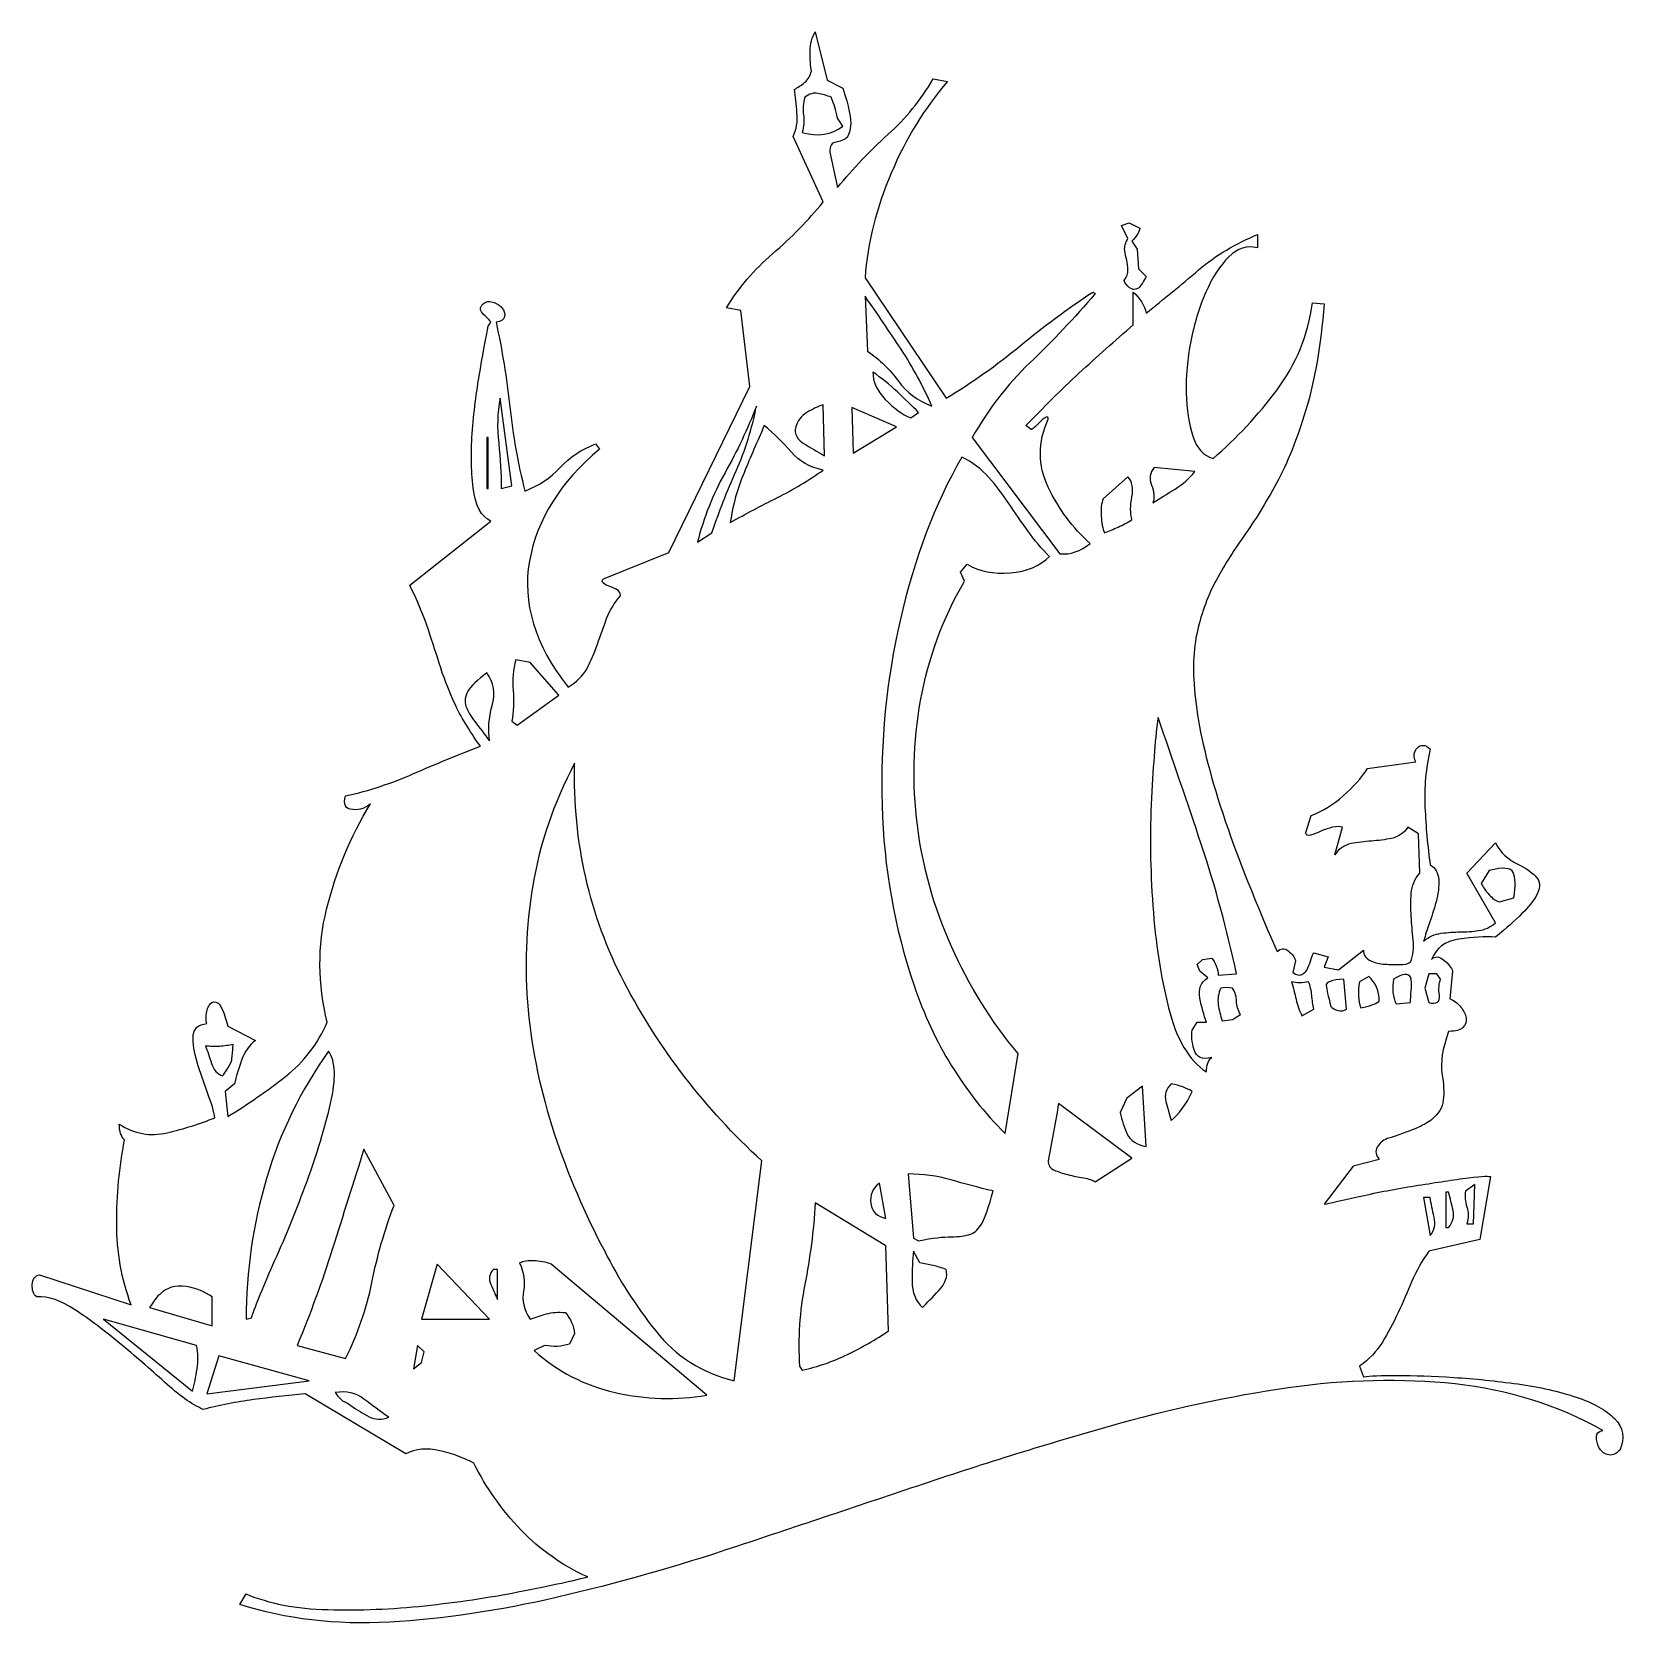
# Model space of a CAD drawing. Header units: centimetres. Extents: x -9.8 to 9.9, y -9.9 to 9.8.
import ezdxf

# ---------------------------------------------------------------- set-up
doc = ezdxf.new("R2010")
doc.units = ezdxf.units.CM
doc.header["$MEASUREMENT"] = 0
doc.layers.add('Camada 1', color=7, linetype='Continuous')

msp = doc.modelspace()

# ---------------------------------------------------------------- linework, layer by layer
at = {"layer": 'Camada 1'}
for points, knots in [([(9.78691, -7.69104), (9.85168, -7.54028), (9.83009, -7.41108), (9.72227, -7.30316), (9.72227, -7.30316), (9.61469, -7.19545), (9.45586, -7.10652), (9.24557, -7.03662), (9.24557, -7.03662), (9.03562, -6.96672), (8.79594, -6.91293), (8.52651, -6.87512), (8.52651, -6.87512), (8.25727, -6.83742), (7.99322, -6.81048), (7.73485, -6.79424), (7.73485, -6.79424), (7.47627, -6.77815), (7.24452, -6.77008), (7.03992, -6.77008), (7.03992, -6.77008), (6.83513, -6.77008), (6.69511, -6.77532), (6.61971, -6.78617), (6.61971, -6.78617), (6.61971, -6.78617), (6.57129, -6.65697), (6.57129, -6.65697), (6.57129, -6.65697), (6.68974, -6.57064), (6.78402, -6.4711), (6.85405, -6.35802), (6.85405, -6.35802), (6.92406, -6.24483), (6.98872, -6.12349), (7.04799, -5.9943), (7.04799, -5.9943), (7.10726, -5.865), (7.16375, -5.7358), (7.21767, -5.60642), (7.21767, -5.60642), (7.27157, -5.47722), (7.3416, -5.35321), (7.4277, -5.23463), (7.4277, -5.23463), (7.4277, -5.23463), (8.05783, -5.08935), (8.05783, -5.08935), (8.05783, -5.08935), (8.05783, -5.08935), (8.18724, -4.3137), (8.18724, -4.3137), (8.18724, -4.3137), (8.1548, -4.30309), (8.04175, -4.31111), (7.84791, -4.33786), (7.84791, -4.33786), (7.65397, -4.36493), (7.44111, -4.39713), (7.2096, -4.43483), (7.2096, -4.43483), (6.97796, -4.47264), (6.75716, -4.51571), (6.5469, -4.56413), (6.5469, -4.56413), (6.33695, -4.61268), (6.19961, -4.64231), (6.13497, -4.65306), (6.13497, -4.65306), (6.13497, -4.65306), (6.49044, -4.1843), (6.49044, -4.1843), (6.49044, -4.1843), (6.49044, -4.1843), (6.81368, -4.10365), (6.81368, -4.10365), (6.81368, -4.10365), (6.77063, -4.04983), (6.76256, -3.99861), (6.78942, -3.94995), (6.78942, -3.94995), (6.81638, -3.90164), (6.85676, -3.86653), (6.91055, -3.84494), (6.91055, -3.84494), (7.19072, -3.75879), (7.37394, -3.68085), (7.45996, -3.61062), (7.45996, -3.61062), (7.54619, -3.54069), (7.59474, -3.45986), (7.60545, -3.36837), (7.60545, -3.36837), (7.6163, -3.27674), (7.61082, -3.16625), (7.58936, -3.03709), (7.58936, -3.03709), (7.5678, -2.90789), (7.59473, -2.73544), (7.67011, -2.52001), (7.67011, -2.52001), (7.75647, -2.52001), (7.81563, -2.50392), (7.84796, -2.47159), (7.84796, -2.47159), (7.88019, -2.43936), (7.89371, -2.40166), (7.88834, -2.35851), (7.88834, -2.35851), (7.88286, -2.31546), (7.86135, -2.26972), (7.82357, -2.22116), (7.82357, -2.22116), (7.786, -2.17264), (7.74015, -2.13763), (7.68633, -2.11604), (7.68633, -2.11604), (7.68633, -2.11604), (7.71877, -1.77669), (7.71877, -1.77669), (7.71877, -1.77669), (7.70782, -1.73351), (7.67281, -1.68779), (7.61352, -1.63934), (7.61352, -1.63934), (7.55425, -1.59092), (7.50314, -1.58822), (7.45996, -1.6313), (7.45996, -1.6313), (7.51396, -1.49126), (7.62704, -1.40783), (7.79939, -1.38087), (7.79939, -1.38087), (7.97187, -1.35388), (8.12263, -1.34587), (8.25183, -1.35669), (8.25183, -1.35669), (8.52128, -1.13044), (8.68548, -0.96601), (8.74485, -0.86369), (8.74485, -0.86369), (8.80401, -0.76135), (8.80938, -0.68057), (8.76096, -0.62141), (8.76096, -0.62141), (8.71241, -0.56214), (8.63153, -0.50555), (8.51847, -0.45176), (8.51847, -0.45176), (8.40539, -0.39773), (8.31657, -0.31161), (8.25182, -0.19305), (8.25182, -0.19305), (8.25182, -0.19305), (7.89635, -0.56484), (7.89635, -0.56484), (7.89635, -0.56484), (7.89635, -0.56484), (8.25182, -1.17878), (8.25182, -1.17878), (8.25182, -1.17878), (8.18729, -1.23278), (8.11715, -1.26501), (8.04179, -1.27586), (8.04179, -1.27586), (7.96638, -1.2866), (7.89103, -1.29195), (7.81562, -1.29195), (7.81562, -1.29195), (7.74011, -1.29195), (7.66206, -1.29743), (7.5813, -1.30817), (7.5813, -1.30817), (7.50044, -1.31902), (7.42774, -1.35124), (7.3631, -1.40503), (7.3631, -1.40503), (7.37395, -1.36196), (7.39543, -1.29462), (7.42774, -1.20313), (7.42774, -1.20313), (7.45997, -1.11143), (7.4896, -1.01715), (7.51653, -0.92029), (7.51653, -0.92029), (7.54357, -0.82332), (7.55423, -0.73172), (7.54886, -0.64557), (7.54886, -0.64557), (7.54359, -0.55934), (7.50848, -0.50008), (7.44382, -0.46785), (7.44382, -0.46785), (7.41162, -0.23084), (7.39003, 0.00896), (7.37929, 0.25131), (7.37929, 0.25131), (7.36847, 0.49369), (7.39003, 0.73338), (7.44382, 0.9705), (7.44382, 0.9705), (7.37929, 1.02429), (7.32547, 1.02709), (7.28232, 0.97854), (7.28232, 0.97854), (7.23925, 0.93009), (7.23387, 0.87339), (7.26621, 0.80876), (7.26621, 0.80876), (7.26621, 0.80876), (6.66828, 0.7279), (6.66828, 0.7279), (6.66828, 0.7279), (6.59277, 0.60945), (6.49313, 0.49639), (6.3693, 0.38868), (6.3693, 0.38868), (6.24537, 0.28097), (6.11339, 0.20011), (5.97335, 0.1463), (5.97335, 0.1463), (5.97335, 0.1463), (5.90882, -0.06373), (5.90882, -0.06373), (5.90882, -0.06373), (5.90882, -0.09606), (5.92763, -0.10691), (5.96531, -0.09606), (5.96531, -0.09606), (6.00301, -0.08524), (6.04609, -0.0691), (6.09461, -0.04754), (6.09461, -0.04754), (6.14306, -0.02606), (6.19161, -0.00984), (6.24003, 0.00091), (6.24003, 0.00091), (6.28855, 0.01165), (6.32893, 0.01165), (6.36116, 0.00091), (6.36116, 0.00091), (6.36116, 0.00091), (6.26419, -0.33863), (6.26419, -0.33863), (6.26419, -0.33863), (6.31822, -0.26312), (6.38555, -0.2174), (6.46631, -0.20118), (6.46631, -0.20118), (6.54696, -0.18509), (6.63062, -0.17422), (6.71684, -0.16898), (6.71684, -0.16898), (6.80296, -0.16337), (6.88641, -0.15255), (6.96716, -0.13652), (6.96716, -0.13652), (7.04804, -0.12033), (7.11538, -0.07445), (7.16917, 0.00093), (7.16917, 0.00093), (7.16917, 0.00093), (7.29858, -0.07993), (7.29858, -0.07993), (7.29858, -0.07993), (7.29858, -0.07993), (7.31467, -0.56478), (7.31467, -0.56478), (7.31467, -0.56478), (7.25003, -0.64019), (7.2149, -0.72361), (7.20966, -0.81521), (7.20966, -0.81521), (7.20429, -0.9067), (7.20429, -1.00097), (7.20966, -1.09797), (7.20966, -1.09797), (7.2149, -1.19507), (7.22321, -1.29191), (7.23392, -1.38888), (7.23392, -1.38888), (7.24456, -1.48585), (7.23392, -1.57734), (7.20159, -1.6636), (7.20159, -1.6636), (7.16915, -1.68516), (7.12071, -1.69583), (7.05607, -1.69583), (7.05607, -1.69583), (6.99156, -1.69583), (6.9269, -1.69324), (6.86213, -1.68776), (6.86213, -1.68776), (6.79749, -1.68249), (6.741, -1.66628), (6.69258, -1.63931), (6.69258, -1.63931), (6.64403, -1.61235), (6.61977, -1.57211), (6.61977, -1.51808), (6.61977, -1.51808), (6.61977, -1.51808), (6.31275, -1.76057), (6.31275, -1.76057), (6.31275, -1.76057), (6.31275, -1.76057), (6.135, -1.72824), (6.135, -1.72824), (6.135, -1.72824), (6.135, -1.72824), (6.18355, -1.59894), (6.18355, -1.59894), (6.18355, -1.59894), (6.18355, -1.59894), (6.0057, -1.55049), (6.0057, -1.55049), (6.0057, -1.55049), (5.99485, -1.56123), (5.98422, -1.58539), (5.97337, -1.6232), (5.97337, -1.6232), (5.96265, -1.6609), (5.94911, -1.69861), (5.93302, -1.73626), (5.93302, -1.73626), (5.91691, -1.77396), (5.89254, -1.80079), (5.86031, -1.81714), (5.86031, -1.81714), (5.82798, -1.83323), (5.7903, -1.82521), (5.74723, -1.79277), (5.74723, -1.79277), (5.74723, -1.79277), (5.77946, -1.64746), (5.77946, -1.64746), (5.77946, -1.64746), (5.76885, -1.60431), (5.73922, -1.56404), (5.69067, -1.52633), (5.69067, -1.52633), (5.64225, -1.48852), (5.59629, -1.49122), (5.55332, -1.5344), (5.55332, -1.5344), (5.24093, -0.82328), (5.00651, -0.22278), (4.85037, 0.26747), (4.85037, 0.26747), (4.69424, 0.75758), (4.59446, 1.17523), (4.55152, 1.51982), (4.55152, 1.51982), (4.50834, 1.86455), (4.51104, 2.15276), (4.55946, 2.38429), (4.55946, 2.38429), (4.60801, 2.61604), (4.68339, 2.82866), (4.78573, 3.02281), (4.78573, 3.02281), (4.88807, 3.21664), (5.00652, 3.40778), (5.14128, 3.59637), (5.14128, 3.59637), (5.27585, 3.78483), (5.41052, 4.00317), (5.5453, 4.25079), (5.5453, 4.25079), (5.67997, 4.49852), (5.8011, 4.8002), (5.90889, 5.15574), (5.90889, 5.15574), (6.0165, 5.51129), (6.09188, 5.94751), (6.13506, 6.46458), (6.13506, 6.46458), (6.13506, 6.46458), (5.98957, 6.4809), (5.98957, 6.4809), (5.98957, 6.4809), (5.93575, 6.08228), (5.79037, 5.72403), (5.55335, 5.40627), (5.55335, 5.40627), (5.31636, 5.08851), (5.05228, 4.80553), (4.76148, 4.5578), (4.76148, 4.5578), (4.64303, 4.59013), (4.55947, 4.68173), (4.51105, 4.83238), (4.51105, 4.83238), (4.4626, 4.98327), (4.43554, 5.1612), (4.43017, 5.36578), (4.43017, 5.36578), (4.42493, 5.57046), (4.44372, 5.78329), (4.48679, 6.00398), (4.48679, 6.00398), (4.52984, 6.22499), (4.5918, 6.42686), (4.67266, 6.61009), (4.67266, 6.61009), (4.75341, 6.79318), (4.84768, 6.9386), (4.95542, 7.04641), (4.95542, 7.04641), (5.06324, 7.15412), (5.18169, 7.19183), (5.31097, 7.1596), (5.31097, 7.1596), (5.31097, 7.1596), (5.31097, 7.3211), (5.31097, 7.3211), (5.31097, 7.3211), (5.04162, 7.21339), (4.79916, 7.06787), (4.58376, 6.88478), (4.58376, 6.88478), (4.36831, 6.70158), (4.15291, 6.52384), (3.93738, 6.35149), (3.93738, 6.35149), (3.91579, 6.44846), (3.86197, 6.53469), (3.77577, 6.61007), (3.77577, 6.61007), (3.77577, 6.61007), (3.77577, 6.20618), (3.77577, 6.20618), (3.77577, 6.20618), (3.54939, 6.01203), (3.32593, 5.81269), (3.10524, 5.60812), (3.10524, 5.60812), (2.88431, 5.40344), (2.66622, 5.18804), (2.45061, 4.96177), (2.45061, 4.96177), (2.45061, 4.96177), (2.51525, 4.91325), (2.51525, 4.91325), (2.51525, 4.91325), (2.5261, 4.91325), (2.56391, 4.94558), (2.62841, 5.01022), (2.62841, 5.01022), (2.69305, 5.07496), (2.72551, 5.08571), (2.72551, 5.04255), (2.72551, 5.04255), (2.59608, 4.75164), (2.59608, 4.47166), (2.72551, 4.20247), (2.72551, 4.20247), (2.85468, 3.93291), (3.02703, 3.7014), (3.24245, 3.50744), (3.24245, 3.50744), (3.124, 3.41058), (2.99999, 3.36742), (2.87079, 3.37814), (2.87079, 3.37814), (2.87079, 3.37814), (1.78812, 4.81628), (1.78812, 4.81628), (1.78812, 4.81628), (1.98206, 5.16122), (2.21905, 5.46811), (2.49924, 5.73735), (2.49924, 5.73735), (2.7793, 6.0068), (3.04862, 6.29234), (3.30709, 6.59396), (3.30709, 6.59396), (3.30709, 6.59396), (3.27486, 6.61007), (3.27486, 6.61007), (3.27486, 6.61007), (2.96228, 6.40539), (2.66341, 6.18459), (2.37798, 5.9475), (2.37798, 5.9475), (2.09244, 5.71049), (1.78812, 5.49509), (1.46498, 5.30126), (1.46498, 5.30126), (1.46498, 5.30126), (0.46316, 6.78782), (0.46316, 6.78782), (0.46316, 6.78782), (0.49539, 7.21877), (0.6032, 7.6497), (0.78619, 8.08055), (0.78619, 8.08055), (0.96939, 8.5115), (1.20103, 8.88853), (1.4812, 9.21178), (1.4812, 9.21178), (1.4812, 9.21178), (1.30337, 9.24411), (1.30337, 9.24411), (1.30337, 9.24411), (1.15258, 8.98553), (0.96679, 8.75656), (0.74592, 8.55728), (0.74592, 8.55728), (0.52502, 8.35797), (0.31764, 8.13998), (0.1237, 7.90286), (0.1237, 7.90286), (0.1237, 7.90286), (0.02686, 8.33918), (0.02686, 8.33918), (0.02686, 8.33918), (0.02686, 8.41459), (0.04834, 8.45504), (0.0915, 8.46044), (0.0915, 8.46044), (0.13444, 8.46581), (0.17492, 8.47933), (0.21263, 8.50082), (0.21263, 8.50082), (0.25033, 8.52241), (0.27449, 8.57623), (0.28531, 8.66243), (0.28531, 8.66243), (0.29605, 8.74855), (0.26375, 8.90471), (0.18834, 9.13095), (0.18834, 9.13095), (0.18834, 9.13095), (-0.0056, 9.22792), (-0.0056, 9.22792), (-0.0056, 9.22792), (-0.0056, 9.22792), (-0.15105, 9.82578), (-0.15105, 9.82578), (-0.15105, 9.82578), (-0.1942, 9.76114), (-0.21579, 9.68036), (-0.21579, 9.5834), (-0.21579, 9.5834), (-0.21579, 9.48644), (-0.21031, 9.40568), (-0.19957, 9.34091), (-0.19957, 9.34091), (-0.21031, 9.28709), (-0.23727, 9.24135), (-0.28032, 9.20356), (-0.28032, 9.20356), (-0.32337, 9.16588), (-0.36644, 9.13625), (-0.40952, 9.11485), (-0.40952, 9.11485), (-0.39888, 9.02852), (-0.38804, 8.93155), (-0.37719, 8.82383), (-0.37719, 8.82383), (-0.36645, 8.71612), (-0.38267, 8.61925), (-0.42571, 8.53303), (-0.42571, 8.53303), (-0.42571, 8.53303), (-0.05405, 7.72505), (-0.05405, 7.72505), (-0.05405, 7.72505), (-0.23725, 7.49888), (-0.44463, 7.28605), (-0.67624, 7.08664), (-0.67624, 7.08664), (-0.90788, 6.88733), (-1.09902, 6.66386), (-1.2498, 6.41611), (-1.2498, 6.41611), (-1.2498, 6.41611), (-1.07208, 6.38378), (-1.07208, 6.38378), (-1.07208, 6.38378), (-1.07208, 6.38378), (-0.95902, 5.44649), (-0.95902, 5.44649), (-0.95902, 5.44649), (-0.95902, 5.44649), (-1.96094, 3.39433), (-1.96094, 3.39433), (-1.96094, 3.39433), (-1.96094, 3.39433), (-2.76892, 3.07119), (-2.76892, 3.07119), (-2.76892, 3.07119), (-2.7904, 3.0496), (-2.7904, 3.03081), (-2.76892, 3.0146), (-2.76892, 3.0146), (-2.74733, 2.99828), (-2.7204, 2.98497), (-2.68806, 2.97412), (-2.68806, 2.97412), (-2.65573, 2.96327), (-2.62609, 2.94994), (-2.59913, 2.93364), (-2.59913, 2.93364), (-2.57217, 2.91753), (-2.55865, 2.89326), (-2.55865, 2.86104), (-2.55865, 2.86104), (-2.63424, 2.77481), (-2.69073, 2.68051), (-2.72843, 2.57828), (-2.72843, 2.57828), (-2.76613, 2.47594), (-2.80394, 2.37093), (-2.84162, 2.26311), (-2.84162, 2.26311), (-2.87932, 2.1555), (-2.9225, 2.05576), (-2.97082, 1.96426), (-2.97082, 1.96426), (-3.01934, 1.87266), (-3.09742, 1.79448), (-3.20514, 1.72984), (-3.20514, 1.72984), (-3.61461, 2.25776), (-3.77344, 2.77751), (-3.68195, 3.28921), (-3.68195, 3.28921), (-3.59025, 3.80091), (-3.30214, 4.2615), (-2.81748, 4.67097), (-2.81748, 4.67097), (-2.81748, 4.67097), (-2.86582, 4.7355), (-2.86582, 4.7355), (-2.86582, 4.7355), (-3.03817, 4.67097), (-3.1838, 4.574), (-3.30214, 4.4447), (-3.30214, 4.4447), (-3.42067, 4.3155), (-3.56598, 4.21853), (-3.73844, 4.1539), (-3.73844, 4.1539), (-3.82467, 4.49849), (-3.88663, 4.84592), (-3.92423, 5.19609), (-3.92423, 5.19609), (-3.96204, 5.54629), (-4.0185, 5.89358), (-4.09391, 6.23839), (-4.09391, 6.23839), (-4.02938, 6.24913), (-3.99424, 6.2735), (-3.9889, 6.3112), (-3.9889, 6.3112), (-3.98353, 6.3489), (-3.99427, 6.3838), (-4.02134, 6.41611), (-4.02134, 6.41611), (-4.0482, 6.44844), (-4.08587, 6.4727), (-4.13442, 6.48892), (-4.13442, 6.48892), (-4.18273, 6.50503), (-4.22332, 6.49696), (-4.25555, 6.46455), (-4.25555, 6.46455), (-4.29873, 6.42158), (-4.29582, 6.37853), (-4.24751, 6.33535), (-4.24751, 6.33535), (-4.19899, 6.2923), (-4.16933, 6.25997), (-4.15858, 6.23838), (-4.15858, 6.23838), (-4.15858, 6.23838), (-4.19102, 6.18993), (-4.19102, 6.18993), (-4.19102, 6.18993), (-4.2125, 6.08222), (-4.24494, 5.90696), (-4.28799, 5.66471), (-4.28799, 5.66471), (-4.33096, 5.42233), (-4.3634, 5.17192), (-4.38496, 4.91321), (-4.38496, 4.91321), (-4.40644, 4.65463), (-4.40375, 4.41503), (-4.37681, 4.19415), (-4.37681, 4.19415), (-4.34995, 3.97346), (-4.27714, 3.8359), (-4.15858, 3.78209), (-4.15858, 3.78209), (-4.15858, 3.78209), (-5.1605, 2.99032), (-5.1605, 2.99032), (-5.1605, 2.99032), (-5.07438, 2.81784), (-5.00437, 2.65366), (-4.95045, 2.4974), (-4.95045, 2.4974), (-4.89663, 2.34127), (-4.84544, 2.18511), (-4.79689, 2.02888), (-4.79689, 2.02888), (-4.74847, 1.87262), (-4.6864, 1.71101), (-4.61102, 1.54403), (-4.61102, 1.54403), (-4.53575, 1.37702), (-4.42793, 1.19674), (-4.28799, 1.00269), (-4.28799, 1.00269), (-4.56805, 0.89511), (-4.84264, 0.78168), (-5.11209, 0.66336), (-5.11209, 0.66336), (-5.38141, 0.54491), (-5.6615, 0.4532), (-5.95241, 0.38867), (-5.95241, 0.38867), (-5.98461, 0.28096), (-5.95498, 0.22436), (-5.86348, 0.21899), (-5.86348, 0.21899), (-5.77199, 0.21362), (-5.69917, 0.23778), (-5.64525, 0.2918), (-5.64525, 0.2918), (-5.89311, -0.11767), (-6.07353, -0.55129), (-6.18659, -1.00908), (-6.18659, -1.00908), (-6.29978, -1.4671), (-6.29708, -1.93282), (-6.17852, -2.40695), (-6.17852, -2.40695), (-6.29708, -2.67616), (-6.46956, -2.89984), (-6.6957, -3.07735), (-6.6957, -3.07735), (-6.92187, -3.2552), (-7.15885, -3.41962), (-7.40661, -3.57037), (-7.40661, -3.57037), (-7.40661, -3.57037), (-7.43894, -3.26335), (-7.43894, -3.26335), (-7.43894, -3.26335), (-7.43894, -3.26335), (-7.32586, -3.16627), (-7.32586, -3.16627), (-7.32586, -3.16627), (-7.30438, -3.08002), (-7.27474, -2.98328), (-7.23707, -2.87547), (-7.23707, -2.87547), (-7.19937, -2.76786), (-7.14267, -2.68701), (-7.06729, -2.63322), (-7.06729, -2.63322), (-7.06729, -2.63322), (-7.40664, -2.45547), (-7.40664, -2.45547), (-7.40664, -2.45547), (-7.44979, -2.29386), (-7.4902, -2.19946), (-7.52787, -2.17263), (-7.52787, -2.17263), (-7.56557, -2.14567), (-7.59798, -2.14824), (-7.62484, -2.1807), (-7.62484, -2.1807), (-7.6518, -2.2129), (-7.66791, -2.25886), (-7.67336, -2.31802), (-7.67336, -2.31802), (-7.67873, -2.37729), (-7.67595, -2.41229), (-7.66532, -2.42306), (-7.66532, -2.42306), (-7.77293, -2.43391), (-7.82963, -2.48513), (-7.83479, -2.57662), (-7.83479, -2.57662), (-7.84027, -2.66811), (-7.82415, -2.77593), (-7.78645, -2.89986), (-7.78645, -2.89986), (-7.74877, -3.02358), (-7.70559, -3.15018), (-7.65728, -3.27948), (-7.65728, -3.27948), (-7.60862, -3.40889), (-7.57899, -3.51112), (-7.56835, -3.5865), (-7.56835, -3.5865), (-7.75134, -3.66188), (-7.94808, -3.72382), (-8.15813, -3.77237), (-8.15813, -3.77237), (-8.36808, -3.82079), (-8.56482, -3.78592), (-8.74802, -3.66733), (-8.74802, -3.66733), (-8.74802, -3.75348), (-8.72643, -3.81812), (-8.68325, -3.86127), (-8.68325, -3.86127), (-8.74802, -4.19515), (-8.78022, -4.53995), (-8.78022, -4.89531), (-8.78022, -4.89531), (-8.78022, -5.24012), (-8.72095, -5.5742), (-8.6025, -5.89723), (-8.6025, -5.89723), (-8.6025, -5.89723), (-9.73354, -5.52556), (-9.73354, -5.52556), (-9.73354, -5.52556), (-9.78746, -5.53651), (-9.8171, -5.57681), (-9.82244, -5.64682), (-9.82244, -5.64682), (-9.82781, -5.71704), (-9.80903, -5.76805), (-9.76585, -5.8006), (-9.76585, -5.8006), (-9.62591, -5.78965), (-9.46708, -5.84344), (-9.28926, -5.96202), (-9.28926, -5.96202), (-9.11143, -6.08055), (-8.92832, -6.21793), (-8.73985, -6.37416), (-8.73985, -6.37416), (-8.55128, -6.5304), (-8.36798, -6.68923), (-8.19044, -6.85075), (-8.19044, -6.85075), (-8.01261, -7.01246), (-7.85368, -7.12557), (-7.71355, -7.1901), (-7.71355, -7.1901), (-7.50897, -7.13618), (-7.30149, -7.09591), (-7.09144, -7.06884), (-7.09144, -7.06884), (-6.88141, -7.04209), (-6.66856, -7.01793), (-6.45313, -6.99637), (-6.45313, -6.99637), (-6.45313, -6.99637), (-5.20895, -7.73972), (-5.20895, -7.73972), (-5.20895, -7.73972), (-5.09039, -7.67498), (-4.95037, -7.66143), (-4.78874, -7.69913), (-4.78874, -7.69913), (-4.62713, -7.73681), (-4.48709, -7.78803), (-4.36853, -7.8528), (-4.36853, -7.8528), (-4.21774, -8.15445), (-4.0238, -8.42904), (-3.78692, -8.677), (-3.78692, -8.677), (-3.5498, -8.92449), (-3.27511, -9.11856), (-2.96272, -9.25869), (-2.96272, -9.25869), (-3.17814, -9.31251), (-3.46635, -9.37437), (-3.8273, -9.44427), (-3.8273, -9.44427), (-4.18811, -9.51428), (-4.57065, -9.57122), (-4.97464, -9.61405), (-4.97464, -9.61405), (-5.37863, -9.65723), (-5.77725, -9.67332), (-6.1704, -9.66271), (-6.1704, -9.66271), (-6.56354, -9.65186), (-6.90031, -9.5873), (-7.18026, -9.46853), (-7.18026, -9.46853), (-7.18026, -9.46853), (-7.26112, -9.59796), (-7.26112, -9.59796), (-7.26112, -9.59796), (-6.69012, -9.78105), (-6.07341, -9.85387), (-5.41094, -9.81616), (-5.41094, -9.81616), (-4.74837, -9.77846), (-4.05614, -9.67601), (-3.33441, -9.50903), (-3.33441, -9.50903), (-2.61265, -9.34216), (-1.872, -9.132), (-1.11254, -8.87879), (-1.11254, -8.87879), (-0.35297, -8.62577), (0.41194, -8.36978), (1.18222, -8.11129), (1.18222, -8.11129), (1.9524, -7.85279), (2.71723, -7.6157), (3.47677, -7.40017), (3.47677, -7.40017), (4.23631, -7.18485), (4.97429, -7.02602), (5.69067, -6.92358), (5.69067, -6.92358), (6.40705, -6.82114), (7.09378, -6.80505), (7.75101, -6.87516), (7.75101, -6.87516), (8.4081, -6.94517), (9.01678, -7.1362), (9.57703, -7.44883), (9.57703, -7.44883), (9.52313, -7.45965), (9.49615, -7.48651), (9.49615, -7.52969), (9.49615, -7.52969), (9.49615, -7.57276), (9.50689, -7.61571), (9.52848, -7.65889), (9.52848, -7.65889), (9.55007, -7.70207), (9.5851, -7.7317), (9.63352, -7.74779), (9.63352, -7.74779), (9.682, -7.76385), (9.73323, -7.74494), (9.78691, -7.69104), (9.78691, -7.69104), (9.78691, -7.69104), (9.78691, -7.69104), (9.78691, -7.69104)], [0, 0, 0, 0, 0.00420168, 0.00420168, 0.00420168, 0.00420168, 0.00840336, 0.00840336, 0.00840336, 0.00840336, 0.01260504, 0.01260504, 0.01260504, 0.01260504, 0.01680672, 0.01680672, 0.01680672, 0.01680672, 0.0210084, 0.0210084, 0.0210084, 0.0210084, 0.02521008, 0.02521008, 0.02521008, 0.02521008, 0.02941176, 0.02941176, 0.02941176, 0.02941176, 0.03361345, 0.03361345, 0.03361345, 0.03361345, 0.03781513, 0.03781513, 0.03781513, 0.03781513, 0.04201681, 0.04201681, 0.04201681, 0.04201681, 0.04621849, 0.04621849, 0.04621849, 0.04621849, 0.05042017, 0.05042017, 0.05042017, 0.05042017, 0.05462185, 0.05462185, 0.05462185, 0.05462185, 0.05882353, 0.05882353, 0.05882353, 0.05882353, 0.06302521, 0.06302521, 0.06302521, 0.06302521, 0.06722689, 0.06722689, 0.06722689, 0.06722689, 0.07142857, 0.07142857, 0.07142857, 0.07142857, 0.07563025, 0.07563025, 0.07563025, 0.07563025, 0.07983193, 0.07983193, 0.07983193, 0.07983193, 0.08403361, 0.08403361, 0.08403361, 0.08403361, 0.08823529, 0.08823529, 0.08823529, 0.08823529, 0.09243697, 0.09243697, 0.09243697, 0.09243697, 0.09663866, 0.09663866, 0.09663866, 0.09663866, 0.10084034, 0.10084034, 0.10084034, 0.10084034, 0.10504202, 0.10504202, 0.10504202, 0.10504202, 0.1092437, 0.1092437, 0.1092437, 0.1092437, 0.11344538, 0.11344538, 0.11344538, 0.11344538, 0.11764706, 0.11764706, 0.11764706, 0.11764706, 0.12184874, 0.12184874, 0.12184874, 0.12184874, 0.12605042, 0.12605042, 0.12605042, 0.12605042, 0.1302521, 0.1302521, 0.1302521, 0.1302521, 0.13445378, 0.13445378, 0.13445378, 0.13445378, 0.13865546, 0.13865546, 0.13865546, 0.13865546, 0.14285714, 0.14285714, 0.14285714, 0.14285714, 0.14705882, 0.14705882, 0.14705882, 0.14705882, 0.1512605, 0.1512605, 0.1512605, 0.1512605, 0.15546218, 0.15546218, 0.15546218, 0.15546218, 0.15966387, 0.15966387, 0.15966387, 0.15966387, 0.16386555, 0.16386555, 0.16386555, 0.16386555, 0.16806723, 0.16806723, 0.16806723, 0.16806723, 0.17226891, 0.17226891, 0.17226891, 0.17226891, 0.17647059, 0.17647059, 0.17647059, 0.17647059, 0.18067227, 0.18067227, 0.18067227, 0.18067227, 0.18487395, 0.18487395, 0.18487395, 0.18487395, 0.18907563, 0.18907563, 0.18907563, 0.18907563, 0.19327731, 0.19327731, 0.19327731, 0.19327731, 0.19747899, 0.19747899, 0.19747899, 0.19747899, 0.20168067, 0.20168067, 0.20168067, 0.20168067, 0.20588235, 0.20588235, 0.20588235, 0.20588235, 0.21008403, 0.21008403, 0.21008403, 0.21008403, 0.21428571, 0.21428571, 0.21428571, 0.21428571, 0.21848739, 0.21848739, 0.21848739, 0.21848739, 0.22268908, 0.22268908, 0.22268908, 0.22268908, 0.22689076, 0.22689076, 0.22689076, 0.22689076, 0.23109244, 0.23109244, 0.23109244, 0.23109244, 0.23529412, 0.23529412, 0.23529412, 0.23529412, 0.2394958, 0.2394958, 0.2394958, 0.2394958, 0.24369748, 0.24369748, 0.24369748, 0.24369748, 0.24789916, 0.24789916, 0.24789916, 0.24789916, 0.25210084, 0.25210084, 0.25210084, 0.25210084, 0.25630252, 0.25630252, 0.25630252, 0.25630252, 0.2605042, 0.2605042, 0.2605042, 0.2605042, 0.26470588, 0.26470588, 0.26470588, 0.26470588, 0.26890756, 0.26890756, 0.26890756, 0.26890756, 0.27310924, 0.27310924, 0.27310924, 0.27310924, 0.27731092, 0.27731092, 0.27731092, 0.27731092, 0.28151261, 0.28151261, 0.28151261, 0.28151261, 0.28571429, 0.28571429, 0.28571429, 0.28571429, 0.28991597, 0.28991597, 0.28991597, 0.28991597, 0.29411765, 0.29411765, 0.29411765, 0.29411765, 0.29831933, 0.29831933, 0.29831933, 0.29831933, 0.30252101, 0.30252101, 0.30252101, 0.30252101, 0.30672269, 0.30672269, 0.30672269, 0.30672269, 0.31092437, 0.31092437, 0.31092437, 0.31092437, 0.31512605, 0.31512605, 0.31512605, 0.31512605, 0.31932773, 0.31932773, 0.31932773, 0.31932773, 0.32352941, 0.32352941, 0.32352941, 0.32352941, 0.32773109, 0.32773109, 0.32773109, 0.32773109, 0.33193277, 0.33193277, 0.33193277, 0.33193277, 0.33613445, 0.33613445, 0.33613445, 0.33613445, 0.34033613, 0.34033613, 0.34033613, 0.34033613, 0.34453782, 0.34453782, 0.34453782, 0.34453782, 0.3487395, 0.3487395, 0.3487395, 0.3487395, 0.35294118, 0.35294118, 0.35294118, 0.35294118, 0.35714286, 0.35714286, 0.35714286, 0.35714286, 0.36134454, 0.36134454, 0.36134454, 0.36134454, 0.36554622, 0.36554622, 0.36554622, 0.36554622, 0.3697479, 0.3697479, 0.3697479, 0.3697479, 0.37394958, 0.37394958, 0.37394958, 0.37394958, 0.37815126, 0.37815126, 0.37815126, 0.37815126, 0.38235294, 0.38235294, 0.38235294, 0.38235294, 0.38655462, 0.38655462, 0.38655462, 0.38655462, 0.3907563, 0.3907563, 0.3907563, 0.3907563, 0.39495798, 0.39495798, 0.39495798, 0.39495798, 0.39915966, 0.39915966, 0.39915966, 0.39915966, 0.40336134, 0.40336134, 0.40336134, 0.40336134, 0.40756303, 0.40756303, 0.40756303, 0.40756303, 0.41176471, 0.41176471, 0.41176471, 0.41176471, 0.41596639, 0.41596639, 0.41596639, 0.41596639, 0.42016807, 0.42016807, 0.42016807, 0.42016807, 0.42436975, 0.42436975, 0.42436975, 0.42436975, 0.42857143, 0.42857143, 0.42857143, 0.42857143, 0.43277311, 0.43277311, 0.43277311, 0.43277311, 0.43697479, 0.43697479, 0.43697479, 0.43697479, 0.44117647, 0.44117647, 0.44117647, 0.44117647, 0.44537815, 0.44537815, 0.44537815, 0.44537815, 0.44957983, 0.44957983, 0.44957983, 0.44957983, 0.45378151, 0.45378151, 0.45378151, 0.45378151, 0.45798319, 0.45798319, 0.45798319, 0.45798319, 0.46218487, 0.46218487, 0.46218487, 0.46218487, 0.46638655, 0.46638655, 0.46638655, 0.46638655, 0.47058824, 0.47058824, 0.47058824, 0.47058824, 0.47478992, 0.47478992, 0.47478992, 0.47478992, 0.4789916, 0.4789916, 0.4789916, 0.4789916, 0.48319328, 0.48319328, 0.48319328, 0.48319328, 0.48739496, 0.48739496, 0.48739496, 0.48739496, 0.49159664, 0.49159664, 0.49159664, 0.49159664, 0.49579832, 0.49579832, 0.49579832, 0.49579832, 0.5, 0.5, 0.5, 0.5, 0.50420168, 0.50420168, 0.50420168, 0.50420168, 0.50840336, 0.50840336, 0.50840336, 0.50840336, 0.51260504, 0.51260504, 0.51260504, 0.51260504, 0.51680672, 0.51680672, 0.51680672, 0.51680672, 0.5210084, 0.5210084, 0.5210084, 0.5210084, 0.52521008, 0.52521008, 0.52521008, 0.52521008, 0.52941176, 0.52941176, 0.52941176, 0.52941176, 0.53361345, 0.53361345, 0.53361345, 0.53361345, 0.53781513, 0.53781513, 0.53781513, 0.53781513, 0.54201681, 0.54201681, 0.54201681, 0.54201681, 0.54621849, 0.54621849, 0.54621849, 0.54621849, 0.55042017, 0.55042017, 0.55042017, 0.55042017, 0.55462185, 0.55462185, 0.55462185, 0.55462185, 0.55882353, 0.55882353, 0.55882353, 0.55882353, 0.56302521, 0.56302521, 0.56302521, 0.56302521, 0.56722689, 0.56722689, 0.56722689, 0.56722689, 0.57142857, 0.57142857, 0.57142857, 0.57142857, 0.57563025, 0.57563025, 0.57563025, 0.57563025, 0.57983193, 0.57983193, 0.57983193, 0.57983193, 0.58403361, 0.58403361, 0.58403361, 0.58403361, 0.58823529, 0.58823529, 0.58823529, 0.58823529, 0.59243697, 0.59243697, 0.59243697, 0.59243697, 0.59663866, 0.59663866, 0.59663866, 0.59663866, 0.60084034, 0.60084034, 0.60084034, 0.60084034, 0.60504202, 0.60504202, 0.60504202, 0.60504202, 0.6092437, 0.6092437, 0.6092437, 0.6092437, 0.61344538, 0.61344538, 0.61344538, 0.61344538, 0.61764706, 0.61764706, 0.61764706, 0.61764706, 0.62184874, 0.62184874, 0.62184874, 0.62184874, 0.62605042, 0.62605042, 0.62605042, 0.62605042, 0.6302521, 0.6302521, 0.6302521, 0.6302521, 0.63445378, 0.63445378, 0.63445378, 0.63445378, 0.63865546, 0.63865546, 0.63865546, 0.63865546, 0.64285714, 0.64285714, 0.64285714, 0.64285714, 0.64705882, 0.64705882, 0.64705882, 0.64705882, 0.6512605, 0.6512605, 0.6512605, 0.6512605, 0.65546218, 0.65546218, 0.65546218, 0.65546218, 0.65966387, 0.65966387, 0.65966387, 0.65966387, 0.66386555, 0.66386555, 0.66386555, 0.66386555, 0.66806723, 0.66806723, 0.66806723, 0.66806723, 0.67226891, 0.67226891, 0.67226891, 0.67226891, 0.67647059, 0.67647059, 0.67647059, 0.67647059, 0.68067227, 0.68067227, 0.68067227, 0.68067227, 0.68487395, 0.68487395, 0.68487395, 0.68487395, 0.68907563, 0.68907563, 0.68907563, 0.68907563, 0.69327731, 0.69327731, 0.69327731, 0.69327731, 0.69747899, 0.69747899, 0.69747899, 0.69747899, 0.70168067, 0.70168067, 0.70168067, 0.70168067, 0.70588235, 0.70588235, 0.70588235, 0.70588235, 0.71008403, 0.71008403, 0.71008403, 0.71008403, 0.71428571, 0.71428571, 0.71428571, 0.71428571, 0.71848739, 0.71848739, 0.71848739, 0.71848739, 0.72268908, 0.72268908, 0.72268908, 0.72268908, 0.72689076, 0.72689076, 0.72689076, 0.72689076, 0.73109244, 0.73109244, 0.73109244, 0.73109244, 0.73529412, 0.73529412, 0.73529412, 0.73529412, 0.7394958, 0.7394958, 0.7394958, 0.7394958, 0.74369748, 0.74369748, 0.74369748, 0.74369748, 0.74789916, 0.74789916, 0.74789916, 0.74789916, 0.75210084, 0.75210084, 0.75210084, 0.75210084, 0.75630252, 0.75630252, 0.75630252, 0.75630252, 0.7605042, 0.7605042, 0.7605042, 0.7605042, 0.76470588, 0.76470588, 0.76470588, 0.76470588, 0.76890756, 0.76890756, 0.76890756, 0.76890756, 0.77310924, 0.77310924, 0.77310924, 0.77310924, 0.77731092, 0.77731092, 0.77731092, 0.77731092, 0.78151261, 0.78151261, 0.78151261, 0.78151261, 0.78571429, 0.78571429, 0.78571429, 0.78571429, 0.78991597, 0.78991597, 0.78991597, 0.78991597, 0.79411765, 0.79411765, 0.79411765, 0.79411765, 0.79831933, 0.79831933, 0.79831933, 0.79831933, 0.80252101, 0.80252101, 0.80252101, 0.80252101, 0.80672269, 0.80672269, 0.80672269, 0.80672269, 0.81092437, 0.81092437, 0.81092437, 0.81092437, 0.81512605, 0.81512605, 0.81512605, 0.81512605, 0.81932773, 0.81932773, 0.81932773, 0.81932773, 0.82352941, 0.82352941, 0.82352941, 0.82352941, 0.82773109, 0.82773109, 0.82773109, 0.82773109, 0.83193277, 0.83193277, 0.83193277, 0.83193277, 0.83613445, 0.83613445, 0.83613445, 0.83613445, 0.84033613, 0.84033613, 0.84033613, 0.84033613, 0.84453782, 0.84453782, 0.84453782, 0.84453782, 0.8487395, 0.8487395, 0.8487395, 0.8487395, 0.85294118, 0.85294118, 0.85294118, 0.85294118, 0.85714286, 0.85714286, 0.85714286, 0.85714286, 0.86134454, 0.86134454, 0.86134454, 0.86134454, 0.86554622, 0.86554622, 0.86554622, 0.86554622, 0.8697479, 0.8697479, 0.8697479, 0.8697479, 0.87394958, 0.87394958, 0.87394958, 0.87394958, 0.87815126, 0.87815126, 0.87815126, 0.87815126, 0.88235294, 0.88235294, 0.88235294, 0.88235294, 0.88655462, 0.88655462, 0.88655462, 0.88655462, 0.8907563, 0.8907563, 0.8907563, 0.8907563, 0.89495798, 0.89495798, 0.89495798, 0.89495798, 0.89915966, 0.89915966, 0.89915966, 0.89915966, 0.90336134, 0.90336134, 0.90336134, 0.90336134, 0.90756303, 0.90756303, 0.90756303, 0.90756303, 0.91176471, 0.91176471, 0.91176471, 0.91176471, 0.91596639, 0.91596639, 0.91596639, 0.91596639, 0.92016807, 0.92016807, 0.92016807, 0.92016807, 0.92436975, 0.92436975, 0.92436975, 0.92436975, 0.92857143, 0.92857143, 0.92857143, 0.92857143, 0.93277311, 0.93277311, 0.93277311, 0.93277311, 0.93697479, 0.93697479, 0.93697479, 0.93697479, 0.94117647, 0.94117647, 0.94117647, 0.94117647, 0.94537815, 0.94537815, 0.94537815, 0.94537815, 0.94957983, 0.94957983, 0.94957983, 0.94957983, 0.95378151, 0.95378151, 0.95378151, 0.95378151, 0.95798319, 0.95798319, 0.95798319, 0.95798319, 0.96218487, 0.96218487, 0.96218487, 0.96218487, 0.96638655, 0.96638655, 0.96638655, 0.96638655, 0.97058824, 0.97058824, 0.97058824, 0.97058824, 0.97478992, 0.97478992, 0.97478992, 0.97478992, 0.9789916, 0.9789916, 0.9789916, 0.9789916, 0.98319328, 0.98319328, 0.98319328, 0.98319328, 0.98739496, 0.98739496, 0.98739496, 0.98739496, 0.99159664, 0.99159664, 0.99159664, 0.99159664, 1, 1, 1, 1]), ([(0.1883, 8.66233), (0.04828, 8.55462), (-0.1188, 8.52755), (-0.31266, 8.58158), (-0.31266, 8.58158), (-0.29118, 8.65699), (-0.2857, 8.72967), (-0.29644, 8.79957), (-0.29644, 8.79957), (-0.30729, 8.86958), (-0.30181, 8.94231), (-0.28033, 9.01769), (-0.28033, 9.01769), (-0.22641, 9.06084), (-0.17262, 9.07706), (-0.11883, 9.06621), (-0.11883, 9.06621), (-0.06491, 9.05536), (-0.01091, 9.03925), (0.04288, 9.01769), (0.04288, 9.01769), (0.06444, 8.97472), (0.08058, 8.93424), (0.09143, 8.89654), (0.09143, 8.89654), (0.10215, 8.85886), (0.11291, 8.81312), (0.12363, 8.7593), (0.12363, 8.7593), (0.12363, 8.7593), (0.1883, 8.66233), (0.1883, 8.66233), (0.1883, 8.66233), (0.1883, 8.66233), (0.1883, 8.66233), (0.1883, 8.66233)], [0, 0, 0, 0, 0.1, 0.1, 0.1, 0.1, 0.2, 0.2, 0.2, 0.2, 0.3, 0.3, 0.3, 0.3, 0.4, 0.4, 0.4, 0.4, 0.5, 0.5, 0.5, 0.5, 0.6, 0.6, 0.6, 0.6, 0.7, 0.7, 0.7, 0.7, 0.8, 0.8, 0.8, 0.8, 1, 1, 1, 1]), ([(3.93732, 6.80389), (3.93732, 6.80389), (3.84035, 6.90086), (3.84035, 6.90086), (3.84035, 6.90086), (3.84035, 6.90086), (3.82424, 7.14335), (3.82424, 7.14335), (3.82424, 7.14335), (3.82424, 7.14335), (3.7596, 7.24032), (3.7596, 7.24032), (3.7596, 7.24032), (3.81342, 7.29411), (3.84572, 7.34803), (3.85646, 7.40193), (3.85646, 7.40193), (3.85646, 7.40193), (3.72716, 7.46646), (3.72716, 7.46646), (3.72716, 7.46646), (3.72716, 7.46646), (3.6303, 7.43413), (3.6303, 7.43413), (3.6303, 7.43413), (3.6303, 7.43413), (3.71108, 7.27263), (3.71108, 7.27263), (3.71108, 7.27263), (3.67875, 7.21871), (3.66533, 7.17039), (3.6707, 7.12711), (3.6707, 7.12711), (3.67618, 7.08414), (3.68425, 7.04355), (3.69496, 7.00585), (3.69496, 7.00585), (3.7057, 6.96817), (3.71107, 6.92777), (3.71107, 6.88472), (3.71107, 6.88472), (3.71107, 6.84154), (3.69496, 6.79849), (3.66262, 6.75531), (3.66262, 6.75531), (3.67336, 6.72308), (3.69495, 6.69345), (3.72715, 6.6666), (3.72715, 6.6666), (3.75959, 6.63964), (3.79726, 6.63697), (3.84034, 6.65842), (3.84034, 6.65842), (3.85106, 6.66927), (3.8672, 6.69075), (3.88876, 6.72306), (3.88876, 6.72306), (3.91033, 6.75537), (3.92647, 6.78241), (3.93732, 6.80389), (3.93732, 6.80389), (3.93732, 6.80389), (3.93732, 6.80389), (3.93732, 6.80389)], [0, 0, 0, 0, 0.05882353, 0.05882353, 0.05882353, 0.05882353, 0.11764706, 0.11764706, 0.11764706, 0.11764706, 0.17647059, 0.17647059, 0.17647059, 0.17647059, 0.23529412, 0.23529412, 0.23529412, 0.23529412, 0.29411765, 0.29411765, 0.29411765, 0.29411765, 0.35294118, 0.35294118, 0.35294118, 0.35294118, 0.41176471, 0.41176471, 0.41176471, 0.41176471, 0.47058824, 0.47058824, 0.47058824, 0.47058824, 0.52941176, 0.52941176, 0.52941176, 0.52941176, 0.58823529, 0.58823529, 0.58823529, 0.58823529, 0.64705882, 0.64705882, 0.64705882, 0.64705882, 0.70588235, 0.70588235, 0.70588235, 0.70588235, 0.76470588, 0.76470588, 0.76470588, 0.76470588, 0.82352941, 0.82352941, 0.82352941, 0.82352941, 0.88235294, 0.88235294, 0.88235294, 0.88235294, 1, 1, 1, 1]), ([(1.2872, 5.20425), (1.11485, 5.26878), (0.9774, 5.37112), (0.87506, 5.51127), (0.87506, 5.51127), (0.77272, 5.65129), (0.64612, 5.77501), (0.49533, 5.88282), (0.49533, 5.88282), (0.49533, 5.88282), (0.4631, 6.5615), (0.4631, 6.5615), (0.4631, 6.5615), (0.61386, 6.34608), (0.76197, 6.12798), (0.90747, 5.90697), (0.90747, 5.90697), (1.05288, 5.68619), (1.17941, 5.45198), (1.2872, 5.20425), (1.2872, 5.20425), (1.2872, 5.20425), (1.2872, 5.20425), (1.2872, 5.20425)], [0, 0, 0, 0, 0.14285714, 0.14285714, 0.14285714, 0.14285714, 0.28571429, 0.28571429, 0.28571429, 0.28571429, 0.42857143, 0.42857143, 0.42857143, 0.42857143, 0.57142857, 0.57142857, 0.57142857, 0.57142857, 0.71428571, 0.71428571, 0.71428571, 0.71428571, 1, 1, 1, 1]), ([(1.12556, 5.1235), (1.12556, 5.1235), (1.02859, 5.05886), (1.02859, 5.05886), (1.02859, 5.05886), (0.9209, 5.10191), (0.81576, 5.17731), (0.71342, 5.28503), (0.71342, 5.28503), (0.61118, 5.39274), (0.55996, 5.50582), (0.55996, 5.62438), (0.55996, 5.62438), (0.66767, 5.54897), (0.76731, 5.46812), (0.85894, 5.38189), (0.85894, 5.38189), (0.95054, 5.29574), (1.03936, 5.20962), (1.12556, 5.1235), (1.12556, 5.1235), (1.12556, 5.1235), (1.12556, 5.1235), (1.12556, 5.1235)], [0, 0, 0, 0, 0.14285714, 0.14285714, 0.14285714, 0.14285714, 0.28571429, 0.28571429, 0.28571429, 0.28571429, 0.42857143, 0.42857143, 0.42857143, 0.42857143, 0.57142857, 0.57142857, 0.57142857, 0.57142857, 0.71428571, 0.71428571, 0.71428571, 0.71428571, 1, 1, 1, 1]), ([(-3.90004, 4.21854), (-3.90004, 4.21854), (-4.02934, 4.1861), (-4.02934, 4.1861), (-4.02934, 4.1861), (-4.02934, 4.3693), (-4.04008, 4.55509), (-4.06157, 4.74355), (-4.06157, 4.74355), (-4.08316, 4.93212), (-4.07779, 5.11801), (-4.04546, 5.30121), (-4.04546, 5.30121), (-4.04546, 5.30121), (-3.90004, 4.21854), (-3.90004, 4.21854), (-3.90004, 4.21854), (-3.90004, 4.21854), (-3.90004, 4.21854), (-3.90004, 4.21854)], [0, 0, 0, 0, 0.16666667, 0.16666667, 0.16666667, 0.16666667, 0.33333333, 0.33333333, 0.33333333, 0.33333333, 0.5, 0.5, 0.5, 0.5, 0.66666667, 0.66666667, 0.66666667, 0.66666667, 1, 1, 1, 1]), ([(-0.87826, 5.20425), (-0.93205, 4.92408), (-1.01561, 4.65744), (-1.12869, 4.40434), (-1.12869, 4.40434), (-1.24177, 4.15121), (-1.34152, 3.8952), (-1.42764, 3.63662), (-1.42764, 3.63662), (-1.42764, 3.63662), (-1.60536, 3.52354), (-1.60536, 3.52354), (-1.60536, 3.52354), (-1.52998, 3.82519), (-1.4169, 4.11073), (-1.26601, 4.38008), (-1.26601, 4.38008), (-1.11517, 4.64936), (-0.98597, 4.92408), (-0.87826, 5.20425), (-0.87826, 5.20425), (-0.87826, 5.20425), (-0.87826, 5.20425), (-0.87826, 5.20425)], [0, 0, 0, 0, 0.14285714, 0.14285714, 0.14285714, 0.14285714, 0.28571429, 0.28571429, 0.28571429, 0.28571429, 0.42857143, 0.42857143, 0.42857143, 0.42857143, 0.57142857, 0.57142857, 0.57142857, 0.57142857, 0.71428571, 0.71428571, 0.71428571, 0.71428571, 1, 1, 1, 1]), ([(-0.03797, 4.5901), (-0.09179, 4.62243), (-0.16994, 4.66818), (-0.27218, 4.72745), (-0.27218, 4.72745), (-0.37463, 4.78661), (-0.415, 4.85942), (-0.39344, 4.94557), (-0.39344, 4.94557), (-0.37185, 5.02095), (-0.3261, 5.08022), (-0.25609, 5.1235), (-0.25609, 5.1235), (-0.18619, 5.16647), (-0.11885, 5.19888), (-0.05411, 5.22036), (-0.05411, 5.22036), (-0.05411, 5.22036), (-0.03797, 4.5901), (-0.03797, 4.5901), (-0.03797, 4.5901), (-0.03797, 4.5901), (-0.03797, 4.5901), (-0.03797, 4.5901)], [0, 0, 0, 0, 0.14285714, 0.14285714, 0.14285714, 0.14285714, 0.28571429, 0.28571429, 0.28571429, 0.28571429, 0.42857143, 0.42857143, 0.42857143, 0.42857143, 0.57142857, 0.57142857, 0.57142857, 0.57142857, 0.71428571, 0.71428571, 0.71428571, 0.71428571, 1, 1, 1, 1]), ([(0.85079, 4.94557), (0.85079, 4.94557), (0.3176, 4.62243), (0.3176, 4.62243), (0.3176, 4.62243), (0.3176, 4.62243), (0.30141, 5.18803), (0.30141, 5.18803), (0.30141, 5.18803), (0.30141, 5.18803), (0.85079, 4.94557), (0.85079, 4.94557), (0.85079, 4.94557), (0.85079, 4.94557), (0.85079, 4.94557), (0.85079, 4.94557)], [0, 0, 0, 0, 0.2, 0.2, 0.2, 0.2, 0.4, 0.4, 0.4, 0.4, 0.6, 0.6, 0.6, 0.6, 1, 1, 1, 1]), ([(-0.05408, 4.41238), (-0.23728, 4.28308), (-0.42574, 4.17), (-0.61968, 4.07303), (-0.61968, 4.07303), (-0.81351, 3.97617), (-1.00756, 3.87361), (-1.2015, 3.76601), (-1.2015, 3.76601), (-1.16906, 3.98143), (-1.11257, 4.18612), (-1.03172, 4.38006), (-1.03172, 4.38006), (-0.95087, 4.574), (-0.86731, 4.76783), (-0.78129, 4.96177), (-0.78129, 4.96177), (-0.66273, 4.8648), (-0.55235, 4.75709), (-0.45001, 4.63853), (-0.45001, 4.63853), (-0.34756, 4.52009), (-0.21579, 4.44471), (-0.05408, 4.41238), (-0.05408, 4.41238), (-0.05408, 4.41238), (-0.05408, 4.41238), (-0.05408, 4.41238)], [0, 0, 0, 0, 0.125, 0.125, 0.125, 0.125, 0.25, 0.25, 0.25, 0.25, 0.375, 0.375, 0.375, 0.375, 0.5, 0.5, 0.5, 0.5, 0.625, 0.625, 0.625, 0.625, 0.75, 0.75, 0.75, 0.75, 1, 1, 1, 1]), ([(-4.19095, 4.18611), (-4.19095, 4.18611), (-4.20706, 4.18611), (-4.20706, 4.18611), (-4.20706, 4.18611), (-4.20706, 4.18611), (-4.20706, 4.81627), (-4.20706, 4.81627), (-4.20706, 4.81627), (-4.20706, 4.81627), (-4.19095, 4.81626), (-4.19095, 4.81626), (-4.19095, 4.81626), (-4.19095, 4.81626), (-4.19095, 4.18611), (-4.19095, 4.18611), (-4.19095, 4.18611), (-4.19095, 4.18611), (-4.19095, 4.18611), (-4.19095, 4.18611)], [0, 0, 0, 0, 0.16666667, 0.16666667, 0.16666667, 0.16666667, 0.33333333, 0.33333333, 0.33333333, 0.33333333, 0.5, 0.5, 0.5, 0.5, 0.66666667, 0.66666667, 0.66666667, 0.66666667, 1, 1, 1, 1]), ([(2.74156, 3.34579), (2.62303, 3.22734), (2.46139, 3.16003), (2.25671, 3.14391), (2.25671, 3.14391), (2.05216, 3.1278), (1.87431, 3.1627), (1.72355, 3.24895), (1.72355, 3.24895), (1.72355, 3.24895), (1.64277, 3.15198), (1.64277, 3.15198), (1.64277, 3.15198), (1.64277, 3.15198), (1.69111, 3.0389), (1.69111, 3.0389), (1.69111, 3.0389), (1.42176, 2.57551), (1.24148, 2.08539), (1.14975, 1.56832), (1.14975, 1.56832), (1.05826, 1.05127), (1.04474, 0.53687), (1.10951, 0.02516), (1.10951, 0.02516), (1.17415, -0.48665), (1.31406, -0.98494), (1.52962, -1.46979), (1.52962, -1.46979), (1.74504, -1.95443), (2.01971, -2.39623), (2.35361, -2.79472), (2.35361, -2.79472), (2.35361, -2.79472), (2.19219, -3.78045), (2.19219, -3.78045), (2.19219, -3.78045), (1.68575, -3.27422), (1.31139, -2.66555), (1.06903, -1.95443), (1.06903, -1.95443), (0.82667, -1.24352), (0.6947, -0.50007), (0.67308, 0.27548), (0.67308, 0.27548), (0.6516, 1.05124), (0.727, 1.81607), (0.89925, 2.57024), (0.89925, 2.57024), (1.07181, 3.3243), (1.32494, 3.99216), (1.65892, 4.57398), (1.65892, 4.57398), (1.78812, 4.50934), (1.8985, 4.42589), (1.9901, 4.32355), (1.9901, 4.32355), (2.08173, 4.22121), (2.16515, 4.1135), (2.24053, 4.00031), (2.24053, 4.00031), (2.31594, 3.88712), (2.39412, 3.77404), (2.47495, 3.66085), (2.47495, 3.66085), (2.55566, 3.5478), (2.64459, 3.44276), (2.74156, 3.34579), (2.74156, 3.34579), (2.74156, 3.34579), (2.74156, 3.34579), (2.74156, 3.34579)], [0, 0, 0, 0, 0.05263158, 0.05263158, 0.05263158, 0.05263158, 0.10526316, 0.10526316, 0.10526316, 0.10526316, 0.15789474, 0.15789474, 0.15789474, 0.15789474, 0.21052632, 0.21052632, 0.21052632, 0.21052632, 0.26315789, 0.26315789, 0.26315789, 0.26315789, 0.31578947, 0.31578947, 0.31578947, 0.31578947, 0.36842105, 0.36842105, 0.36842105, 0.36842105, 0.42105263, 0.42105263, 0.42105263, 0.42105263, 0.47368421, 0.47368421, 0.47368421, 0.47368421, 0.52631579, 0.52631579, 0.52631579, 0.52631579, 0.57894737, 0.57894737, 0.57894737, 0.57894737, 0.63157895, 0.63157895, 0.63157895, 0.63157895, 0.68421053, 0.68421053, 0.68421053, 0.68421053, 0.73684211, 0.73684211, 0.73684211, 0.73684211, 0.78947368, 0.78947368, 0.78947368, 0.78947368, 0.84210526, 0.84210526, 0.84210526, 0.84210526, 0.89473684, 0.89473684, 0.89473684, 0.89473684, 1, 1, 1, 1]), ([(3.75957, 3.79823), (3.70567, 3.766), (3.64919, 3.73637), (3.58992, 3.70944), (3.58992, 3.70944), (3.53063, 3.68248), (3.47414, 3.65822), (3.42014, 3.63663), (3.42014, 3.63663), (3.39863, 3.69055), (3.38524, 3.76056), (3.37987, 3.84668), (3.37987, 3.84668), (3.37439, 3.93291), (3.38246, 4.00315), (3.40403, 4.05694), (3.40403, 4.05694), (3.40403, 4.05694), (3.71105, 4.33163), (3.71105, 4.33163), (3.71105, 4.33163), (3.76495, 4.26699), (3.78106, 4.18354), (3.75957, 4.0811), (3.75957, 4.0811), (3.73801, 3.97875), (3.73801, 3.88445), (3.75957, 3.79823), (3.75957, 3.79823), (3.75957, 3.79823), (3.75957, 3.79823), (3.75957, 3.79823)], [0, 0, 0, 0, 0.11111111, 0.11111111, 0.11111111, 0.11111111, 0.22222222, 0.22222222, 0.22222222, 0.22222222, 0.33333333, 0.33333333, 0.33333333, 0.33333333, 0.44444444, 0.44444444, 0.44444444, 0.44444444, 0.55555556, 0.55555556, 0.55555556, 0.55555556, 0.66666667, 0.66666667, 0.66666667, 0.66666667, 0.77777778, 0.77777778, 0.77777778, 0.77777778, 1, 1, 1, 1]), ([(4.53514, 4.39626), (4.47061, 4.31003), (4.38975, 4.23732), (4.29289, 4.17806), (4.29289, 4.17806), (4.19592, 4.11877), (4.10429, 4.0623), (4.01807, 4.00838), (4.01807, 4.00838), (4.03977, 4.07302), (4.03429, 4.14583), (4.00209, 4.22661), (4.00209, 4.22661), (3.96957, 4.30736), (3.98039, 4.38007), (4.03432, 4.44471), (4.03432, 4.44471), (4.03432, 4.44471), (4.53514, 4.39626), (4.53514, 4.39626), (4.53514, 4.39626), (4.53514, 4.39626), (4.53514, 4.39626), (4.53514, 4.39626)], [0, 0, 0, 0, 0.14285714, 0.14285714, 0.14285714, 0.14285714, 0.28571429, 0.28571429, 0.28571429, 0.28571429, 0.42857143, 0.42857143, 0.42857143, 0.42857143, 0.57142857, 0.57142857, 0.57142857, 0.57142857, 0.71428571, 0.71428571, 0.71428571, 0.71428571, 1, 1, 1, 1]), ([(-3.31832, 1.63288), (-3.31832, 1.63288), (-3.83529, 1.26133), (-3.83529, 1.26133), (-3.83529, 1.26133), (-3.83529, 1.26133), (-3.90003, 1.30988), (-3.90003, 1.30988), (-3.90003, 1.30988), (-3.87847, 1.42833), (-3.87307, 1.55483), (-3.88394, 1.6895), (-3.88394, 1.6895), (-3.89455, 1.82415), (-3.88394, 1.95088), (-3.85161, 2.06931), (-3.85161, 2.06931), (-3.85161, 2.06931), (-3.67376, 2.03698), (-3.67376, 2.03698), (-3.67376, 2.03698), (-3.67376, 2.03698), (-3.31832, 1.63288), (-3.31832, 1.63288), (-3.31832, 1.63288), (-3.31832, 1.63288), (-3.31832, 1.63288), (-3.31832, 1.63288)], [0, 0, 0, 0, 0.125, 0.125, 0.125, 0.125, 0.25, 0.25, 0.25, 0.25, 0.375, 0.375, 0.375, 0.375, 0.5, 0.5, 0.5, 0.5, 0.625, 0.625, 0.625, 0.625, 0.75, 0.75, 0.75, 0.75, 1, 1, 1, 1]), ([(-4.17462, 1.06736), (-4.23936, 1.15359), (-4.29866, 1.23167), (-4.35245, 1.30168), (-4.35245, 1.30168), (-4.40637, 1.37169), (-4.44394, 1.43633), (-4.46564, 1.49562), (-4.46564, 1.49562), (-4.48712, 1.55478), (-4.47905, 1.61675), (-4.44138, 1.68138), (-4.44138, 1.68138), (-4.40368, 1.74591), (-4.32562, 1.8214), (-4.20706, 1.90755), (-4.20706, 1.90755), (-4.12083, 1.7891), (-4.09924, 1.65445), (-4.14242, 1.50366), (-4.14242, 1.50366), (-4.18558, 1.35292), (-4.19621, 1.2074), (-4.17462, 1.06736), (-4.17462, 1.06736), (-4.17462, 1.06736), (-4.17462, 1.06736), (-4.17462, 1.06736)], [0, 0, 0, 0, 0.125, 0.125, 0.125, 0.125, 0.25, 0.25, 0.25, 0.25, 0.375, 0.375, 0.375, 0.375, 0.5, 0.5, 0.5, 0.5, 0.625, 0.625, 0.625, 0.625, 0.75, 0.75, 0.75, 0.75, 1, 1, 1, 1]), ([(5.05222, -1.80901), (5.05222, -1.80901), (4.82616, -1.82523), (4.82616, -1.82523), (4.82616, -1.82523), (4.82616, -1.79279), (4.81798, -1.75512), (4.80179, -1.71215), (4.80179, -1.71215), (4.78568, -1.669), (4.76689, -1.63666), (4.7453, -1.61507), (4.7453, -1.61507), (4.7453, -1.61507), (4.63222, -1.63129), (4.63222, -1.63129), (4.63222, -1.63129), (4.63222, -1.63129), (4.56748, -1.69582), (4.56748, -1.69582), (4.56748, -1.69582), (4.56748, -1.69582), (4.59981, -1.77668), (4.59981, -1.77668), (4.59981, -1.77668), (4.59981, -1.77668), (4.69678, -1.85746), (4.69678, -1.85746), (4.69678, -1.85746), (4.61076, -1.91136), (4.57833, -1.99488), (4.59981, -2.10799), (4.59981, -2.10799), (4.62137, -2.22115), (4.64836, -2.32082), (4.68069, -2.40697), (4.68069, -2.40697), (4.68069, -2.40697), (4.5675, -2.40697), (4.5675, -2.40697), (4.5675, -2.40697), (4.5675, -2.40697), (4.50286, -2.50394), (4.50286, -2.50394), (4.50286, -2.50394), (4.49222, -2.56858), (4.50027, -2.64933), (4.52712, -2.7463), (4.52712, -2.7463), (4.55408, -2.84327), (4.62689, -2.8755), (4.74535, -2.84327), (4.74535, -2.84327), (4.70228, -2.8755), (4.68071, -2.93476), (4.68071, -3.02099), (4.68071, -3.02099), (4.46518, -2.88097), (4.30902, -2.6171), (4.21205, -2.22922), (4.21205, -2.22922), (4.11519, -1.84134), (4.05044, -1.42124), (4.01811, -0.96869), (4.01811, -0.96869), (3.98578, -0.51625), (3.98041, -0.07181), (4.00213, 0.36441), (4.00213, 0.36441), (4.02361, 0.80063), (4.05044, 1.13202), (4.08267, 1.35819), (4.08267, 1.35819), (4.266, 0.83037), (4.44372, 0.30795), (4.61607, -0.20923), (4.61607, -0.20923), (4.78846, -0.72633), (4.93376, -1.25973), (5.05222, -1.80901), (5.05222, -1.80901), (5.05222, -1.80901), (5.05222, -1.80901), (5.05222, -1.80901)], [0, 0, 0, 0, 0.04545455, 0.04545455, 0.04545455, 0.04545455, 0.09090909, 0.09090909, 0.09090909, 0.09090909, 0.13636364, 0.13636364, 0.13636364, 0.13636364, 0.18181818, 0.18181818, 0.18181818, 0.18181818, 0.22727273, 0.22727273, 0.22727273, 0.22727273, 0.27272727, 0.27272727, 0.27272727, 0.27272727, 0.31818182, 0.31818182, 0.31818182, 0.31818182, 0.36363636, 0.36363636, 0.36363636, 0.36363636, 0.40909091, 0.40909091, 0.40909091, 0.40909091, 0.45454545, 0.45454545, 0.45454545, 0.45454545, 0.5, 0.5, 0.5, 0.5, 0.54545455, 0.54545455, 0.54545455, 0.54545455, 0.59090909, 0.59090909, 0.59090909, 0.59090909, 0.63636364, 0.63636364, 0.63636364, 0.63636364, 0.68181818, 0.68181818, 0.68181818, 0.68181818, 0.72727273, 0.72727273, 0.72727273, 0.72727273, 0.77272727, 0.77272727, 0.77272727, 0.77272727, 0.81818182, 0.81818182, 0.81818182, 0.81818182, 0.86363636, 0.86363636, 0.86363636, 0.86363636, 0.90909091, 0.90909091, 0.90909091, 0.90909091, 1, 1, 1, 1]), ([(-0.81351, -4.11977), (-0.81351, -4.11977), (-1.15286, -6.83463), (-1.15286, -6.83463), (-1.15286, -6.83463), (-1.55148, -6.73766), (-1.87462, -6.53298), (-2.12245, -6.22048), (-2.12245, -6.22048), (-2.37018, -5.90819), (-2.58023, -5.57947), (-2.75271, -5.23464), (-2.75271, -5.23464), (-3.00044, -4.77159), (-3.20782, -4.28664), (-3.3748, -3.78041), (-3.3748, -3.78041), (-3.54178, -3.27418), (-3.64949, -2.76505), (-3.69804, -2.25334), (-3.69804, -2.25334), (-3.74638, -1.74174), (-3.72767, -1.23004), (-3.64134, -0.71823), (-3.64134, -0.71823), (-3.55532, -0.20663), (-3.38297, 0.29711), (-3.12437, 0.79259), (-3.12437, 0.79259), (-3.14585, -0.18774), (-2.94117, -1.08992), (-2.51032, -1.91399), (-2.51032, -1.91399), (-2.07939, -2.73823), (-1.51379, -3.4734), (-0.81351, -4.11977), (-0.81351, -4.11977), (-0.81351, -4.11977), (-0.81351, -4.11977), (-0.81351, -4.11977)], [0, 0, 0, 0, 0.09090909, 0.09090909, 0.09090909, 0.09090909, 0.18181818, 0.18181818, 0.18181818, 0.18181818, 0.27272727, 0.27272727, 0.27272727, 0.27272727, 0.36363636, 0.36363636, 0.36363636, 0.36363636, 0.45454545, 0.45454545, 0.45454545, 0.45454545, 0.54545455, 0.54545455, 0.54545455, 0.54545455, 0.63636364, 0.63636364, 0.63636364, 0.63636364, 0.72727273, 0.72727273, 0.72727273, 0.72727273, 0.81818182, 0.81818182, 0.81818182, 0.81818182, 1, 1, 1, 1]), ([(8.47807, -0.87172), (8.47807, -0.87172), (8.30035, -0.92027), (8.30035, -0.92027), (8.30035, -0.92027), (8.25728, -0.90942), (8.2141, -0.87979), (8.17105, -0.83137), (8.17105, -0.83137), (8.12787, -0.78282), (8.09554, -0.7371), (8.07408, -0.69402), (8.07408, -0.69402), (8.07408, -0.69402), (8.17105, -0.53252), (8.17105, -0.53252), (8.17105, -0.53252), (8.34353, -0.48945), (8.44304, -0.49752), (8.47, -0.55668), (8.47, -0.55668), (8.49688, -0.61592), (8.49966, -0.72096), (8.47807, -0.87172), (8.47807, -0.87172), (8.47807, -0.87172), (8.47807, -0.87172), (8.47807, -0.87172)], [0, 0, 0, 0, 0.125, 0.125, 0.125, 0.125, 0.25, 0.25, 0.25, 0.25, 0.375, 0.375, 0.375, 0.375, 0.5, 0.5, 0.5, 0.5, 0.625, 0.625, 0.625, 0.625, 0.75, 0.75, 0.75, 0.75, 1, 1, 1, 1]), ([(6.0057, -2.2452), (6.0057, -2.2452), (5.86031, -2.32619), (5.86031, -2.32619), (5.86031, -2.32619), (5.82798, -2.26166), (5.80372, -2.194), (5.7875, -2.12407), (5.7875, -2.12407), (5.77139, -2.05406), (5.7525, -1.98135), (5.73112, -1.90597), (5.73112, -1.90597), (5.79565, -1.92756), (5.86569, -1.92756), (5.94107, -1.90597), (5.94107, -1.90597), (5.96266, -1.95976), (5.97607, -2.01627), (5.98145, -2.07554), (5.98145, -2.07554), (5.98683, -2.13481), (5.99485, -2.19152), (6.0057, -2.2452), (6.0057, -2.2452), (6.0057, -2.2452), (6.0057, -2.2452), (6.0057, -2.2452)], [0, 0, 0, 0, 0.125, 0.125, 0.125, 0.125, 0.25, 0.25, 0.25, 0.25, 0.375, 0.375, 0.375, 0.375, 0.5, 0.5, 0.5, 0.5, 0.625, 0.625, 0.625, 0.625, 0.75, 0.75, 0.75, 0.75, 1, 1, 1, 1]), ([(6.40969, -2.2452), (6.37736, -2.2669), (6.34235, -2.27227), (6.30465, -2.26163), (6.30465, -2.26163), (6.26695, -2.25081), (6.23731, -2.23448), (6.21586, -2.21287), (6.21586, -2.21287), (6.18353, -2.0837), (6.16461, -1.99745), (6.15924, -1.9544), (6.15924, -1.9544), (6.1539, -1.91133), (6.22647, -1.88439), (6.37736, -1.87362), (6.37736, -1.87362), (6.37736, -1.87362), (6.40969, -2.2452), (6.40969, -2.2452), (6.40969, -2.2452), (6.40969, -2.2452), (6.40969, -2.2452), (6.40969, -2.2452)], [0, 0, 0, 0, 0.14285714, 0.14285714, 0.14285714, 0.14285714, 0.28571429, 0.28571429, 0.28571429, 0.28571429, 0.42857143, 0.42857143, 0.42857143, 0.42857143, 0.57142857, 0.57142857, 0.57142857, 0.57142857, 0.71428571, 0.71428571, 0.71428571, 0.71428571, 1, 1, 1, 1]), ([(6.81368, -2.14823), (6.77063, -2.18069), (6.69515, -2.20752), (6.58741, -2.22922), (6.58741, -2.22922), (6.55508, -2.14299), (6.54971, -2.03517), (6.57132, -1.90598), (6.57132, -1.90598), (6.57132, -1.90598), (6.68438, -1.84134), (6.68438, -1.84134), (6.68438, -1.84134), (6.77063, -1.91672), (6.81368, -2.01906), (6.81368, -2.14823), (6.81368, -2.14823), (6.81368, -2.14823), (6.81368, -2.14823), (6.81368, -2.14823)], [0, 0, 0, 0, 0.16666667, 0.16666667, 0.16666667, 0.16666667, 0.33333333, 0.33333333, 0.33333333, 0.33333333, 0.5, 0.5, 0.5, 0.5, 0.66666667, 0.66666667, 0.66666667, 0.66666667, 1, 1, 1, 1]), ([(7.20156, -2.16445), (7.20156, -2.16445), (7.02373, -2.18067), (7.02373, -2.18067), (7.02373, -2.18067), (6.98066, -2.09442), (6.96981, -1.99207), (6.9915, -1.87365), (6.9915, -1.87365), (7.06688, -1.83047), (7.12067, -1.81168), (7.153, -1.81716), (7.153, -1.81716), (7.18544, -1.82243), (7.20422, -1.84402), (7.20959, -1.88169), (7.20959, -1.88169), (7.21483, -1.91939), (7.21483, -1.96522), (7.20959, -2.01904), (7.20959, -2.01904), (7.20426, -2.07285), (7.20156, -2.12138), (7.20156, -2.16445), (7.20156, -2.16445), (7.20156, -2.16445), (7.20156, -2.16445), (7.20156, -2.16445)], [0, 0, 0, 0, 0.125, 0.125, 0.125, 0.125, 0.25, 0.25, 0.25, 0.25, 0.375, 0.375, 0.375, 0.375, 0.5, 0.5, 0.5, 0.5, 0.625, 0.625, 0.625, 0.625, 0.75, 0.75, 0.75, 0.75, 1, 1, 1, 1]), ([(7.57312, -1.87365), (7.55164, -1.92757), (7.54616, -1.99488), (7.55703, -2.07555), (7.55703, -2.07555), (7.56777, -2.1563), (7.5247, -2.18628), (7.42773, -2.16445), (7.42773, -2.16445), (7.42773, -2.16445), (7.37928, -1.98684), (7.37928, -1.98684), (7.37928, -1.98684), (7.37928, -1.98684), (7.42773, -1.80899), (7.42773, -1.80899), (7.42773, -1.80899), (7.42773, -1.80899), (7.5247, -1.80898), (7.5247, -1.80898), (7.5247, -1.80898), (7.5247, -1.80898), (7.57312, -1.87365), (7.57312, -1.87365), (7.57312, -1.87365), (7.57312, -1.87365), (7.57312, -1.87365), (7.57312, -1.87365)], [0, 0, 0, 0, 0.125, 0.125, 0.125, 0.125, 0.25, 0.25, 0.25, 0.25, 0.375, 0.375, 0.375, 0.375, 0.5, 0.5, 0.5, 0.5, 0.625, 0.625, 0.625, 0.625, 0.75, 0.75, 0.75, 0.75, 1, 1, 1, 1]), ([(5.10085, -2.30997), (5.10085, -2.30997), (5.00388, -2.37461), (5.00388, -2.37461), (5.00388, -2.37461), (5.00388, -2.37461), (4.87445, -2.3908), (4.87445, -2.3908), (4.87445, -2.3908), (4.85297, -2.32616), (4.83677, -2.25883), (4.82614, -2.18879), (4.82614, -2.18879), (4.81529, -2.11857), (4.82614, -2.05137), (4.85837, -1.98681), (4.85837, -1.98681), (4.90155, -1.97596), (4.94986, -1.97596), (5.00389, -1.98681), (5.00389, -1.98681), (5.03609, -2.0406), (5.0522, -2.09439), (5.0522, -2.14821), (5.0522, -2.14821), (5.05222, -2.20226), (5.06841, -2.25615), (5.10085, -2.30997), (5.10085, -2.30997), (5.10085, -2.30997), (5.10085, -2.30997), (5.10085, -2.30997)], [0, 0, 0, 0, 0.11111111, 0.11111111, 0.11111111, 0.11111111, 0.22222222, 0.22222222, 0.22222222, 0.22222222, 0.33333333, 0.33333333, 0.33333333, 0.33333333, 0.44444444, 0.44444444, 0.44444444, 0.44444444, 0.55555556, 0.55555556, 0.55555556, 0.55555556, 0.66666667, 0.66666667, 0.66666667, 0.66666667, 0.77777778, 0.77777778, 0.77777778, 0.77777778, 1, 1, 1, 1]), ([(-7.34203, -2.68163), (-7.34203, -2.69248), (-7.34462, -2.72738), (-7.35007, -2.78667), (-7.35007, -2.78667), (-7.35555, -2.84583), (-7.35814, -2.87546), (-7.35814, -2.87546), (-7.35814, -2.87546), (-7.35814, -2.88631), (-7.37425, -2.91864), (-7.40659, -2.97232), (-7.40659, -2.97232), (-7.43892, -3.02611), (-7.46062, -3.05865), (-7.47133, -3.06929), (-7.47133, -3.06929), (-7.53586, -3.0477), (-7.58182, -2.99648), (-7.60857, -2.91594), (-7.60857, -2.91594), (-7.63564, -2.83516), (-7.65979, -2.76235), (-7.68138, -2.69771), (-7.68138, -2.69771), (-7.62756, -2.70856), (-7.57089, -2.71126), (-7.5117, -2.70578), (-7.5117, -2.70578), (-7.45241, -2.70052), (-7.39582, -2.69248), (-7.34203, -2.68163), (-7.34203, -2.68163), (-7.34203, -2.68163), (-7.34203, -2.68163), (-7.34203, -2.68163)], [0, 0, 0, 0, 0.1, 0.1, 0.1, 0.1, 0.2, 0.2, 0.2, 0.2, 0.3, 0.3, 0.3, 0.3, 0.4, 0.4, 0.4, 0.4, 0.5, 0.5, 0.5, 0.5, 0.6, 0.6, 0.6, 0.6, 0.7, 0.7, 0.7, 0.7, 0.8, 0.8, 0.8, 0.8, 1, 1, 1, 1]), ([(-6.16236, -2.76238), (-6.07603, -2.89158), (-6.06798, -3.107), (-6.1381, -3.40886), (-6.1381, -3.40886), (-6.20811, -3.71051), (-6.30508, -4.03087), (-6.42901, -4.37044), (-6.42901, -4.37044), (-6.55294, -4.70977), (-6.6847, -5.0355), (-6.82483, -5.34776), (-6.82483, -5.34776), (-6.96498, -5.66034), (-7.06184, -5.89727), (-7.11585, -6.05899), (-7.11585, -6.05899), (-7.11585, -6.05899), (-7.1803, -6.07518), (-7.1803, -6.07518), (-7.1803, -6.07518), (-7.1803, -5.48272), (-7.09685, -4.9035), (-6.92998, -4.33787), (-6.92998, -4.33787), (-6.76288, -3.77238), (-6.50719, -3.24713), (-6.16236, -2.76238), (-6.16236, -2.76238), (-6.16236, -2.76238), (-6.16236, -2.76238), (-6.16236, -2.76238)], [0, 0, 0, 0, 0.11111111, 0.11111111, 0.11111111, 0.11111111, 0.22222222, 0.22222222, 0.22222222, 0.22222222, 0.33333333, 0.33333333, 0.33333333, 0.33333333, 0.44444444, 0.44444444, 0.44444444, 0.44444444, 0.55555556, 0.55555556, 0.55555556, 0.55555556, 0.66666667, 0.66666667, 0.66666667, 0.66666667, 0.77777778, 0.77777778, 0.77777778, 0.77777778, 1, 1, 1, 1]), ([(3.93732, -3.94195), (3.81876, -3.92036), (3.74068, -3.86935), (3.703, -3.78847), (3.703, -3.78847), (3.6653, -3.70761), (3.63566, -3.61871), (3.6141, -3.52206), (3.6141, -3.52206), (3.6141, -3.52206), (3.69496, -3.3441), (3.69496, -3.3441), (3.69496, -3.3441), (3.69496, -3.3441), (3.88879, -3.19861), (3.88879, -3.19861), (3.88879, -3.19861), (3.88879, -3.19861), (3.93732, -3.94195), (3.93732, -3.94195), (3.93732, -3.94195), (3.93732, -3.94195), (3.93732, -3.94195), (3.93732, -3.94195)], [0, 0, 0, 0, 0.14285714, 0.14285714, 0.14285714, 0.14285714, 0.28571429, 0.28571429, 0.28571429, 0.28571429, 0.42857143, 0.42857143, 0.42857143, 0.42857143, 0.57142857, 0.57142857, 0.57142857, 0.57142857, 0.71428571, 0.71428571, 0.71428571, 0.71428571, 1, 1, 1, 1]), ([(4.50281, -3.26337), (4.4274, -3.42498), (4.34131, -3.54333), (4.24431, -3.61873), (4.24431, -3.61873), (4.22275, -3.54332), (4.20113, -3.46538), (4.17978, -3.38449), (4.17978, -3.38449), (4.15822, -3.30384), (4.17978, -3.23082), (4.24431, -3.16629), (4.24431, -3.16629), (4.35205, -3.18786), (4.43817, -3.22019), (4.50281, -3.26337), (4.50281, -3.26337), (4.50281, -3.26337), (4.50281, -3.26337), (4.50281, -3.26337)], [0, 0, 0, 0, 0.16666667, 0.16666667, 0.16666667, 0.16666667, 0.33333333, 0.33333333, 0.33333333, 0.33333333, 0.5, 0.5, 0.5, 0.5, 0.66666667, 0.66666667, 0.66666667, 0.66666667, 1, 1, 1, 1]), ([(3.75957, -4.08755), (3.75957, -4.08755), (3.30703, -4.37846), (3.30703, -4.37846), (3.30703, -4.37846), (3.2748, -4.35668), (3.22628, -4.34078), (3.16164, -4.32983), (3.16164, -4.32983), (3.09711, -4.31898), (3.03234, -4.30565), (2.9677, -4.28935), (2.9677, -4.28935), (2.90306, -4.27345), (2.84657, -4.25445), (2.79802, -4.23286), (2.79802, -4.23286), (2.7496, -4.21127), (2.72544, -4.17357), (2.72544, -4.11978), (2.72544, -4.11978), (2.74682, -4.00125), (2.76838, -3.88266), (2.78995, -3.76431), (2.78995, -3.76431), (2.81146, -3.64578), (2.83302, -3.52722), (2.85459, -3.40884), (2.85459, -3.40884), (2.85459, -3.40884), (3.75957, -4.08755), (3.75957, -4.08755), (3.75957, -4.08755), (3.75957, -4.08755), (3.75957, -4.08755), (3.75957, -4.08755)], [0, 0, 0, 0, 0.1, 0.1, 0.1, 0.1, 0.2, 0.2, 0.2, 0.2, 0.3, 0.3, 0.3, 0.3, 0.4, 0.4, 0.4, 0.4, 0.5, 0.5, 0.5, 0.5, 0.6, 0.6, 0.6, 0.6, 0.7, 0.7, 0.7, 0.7, 0.8, 0.8, 0.8, 0.8, 1, 1, 1, 1]), ([(-5.35427, -4.66915), (-5.47283, -4.98165), (-5.56443, -5.29939), (-5.62909, -5.62252), (-5.62909, -5.62252), (-5.69373, -5.94587), (-5.80155, -6.25813), (-5.95233, -6.56002), (-5.95233, -6.56002), (-5.95233, -6.56002), (-6.55016, -6.39831), (-6.55016, -6.39831), (-6.55016, -6.39831), (-6.38866, -6.01043), (-6.24314, -5.61192), (-6.11384, -5.20245), (-6.11384, -5.20245), (-5.98454, -4.79319), (-5.85537, -4.38375), (-5.72607, -3.97439), (-5.72607, -3.97439), (-5.72607, -3.97439), (-5.35427, -4.66915), (-5.35427, -4.66915), (-5.35427, -4.66915), (-5.35427, -4.66915), (-5.35427, -4.66915), (-5.35427, -4.66915)], [0, 0, 0, 0, 0.125, 0.125, 0.125, 0.125, 0.25, 0.25, 0.25, 0.25, 0.375, 0.375, 0.375, 0.375, 0.5, 0.5, 0.5, 0.5, 0.625, 0.625, 0.625, 0.625, 0.75, 0.75, 0.75, 0.75, 1, 1, 1, 1]), ([(2.04666, -4.49154), (1.99284, -4.68524), (1.9471, -4.81732), (1.90931, -4.88725), (1.90931, -4.88725), (1.8715, -4.95726), (1.82308, -5.00301), (1.76389, -5.0246), (1.76389, -5.0246), (1.70462, -5.04616), (1.62647, -5.05704), (1.5296, -5.05704), (1.5296, -5.05704), (1.43263, -5.05704), (1.29796, -5.07313), (1.12558, -5.10546), (1.12558, -5.10546), (1.12558, -5.10546), (1.06094, -5.07313), (1.06094, -5.07313), (1.06094, -5.07313), (1.06094, -5.07313), (0.99641, -4.28126), (0.99641, -4.28126), (0.99641, -4.28126), (1.17942, -4.28126), (1.35444, -4.30563), (1.52145, -4.35397), (1.52145, -4.35397), (1.68852, -4.40261), (1.86343, -4.44839), (2.04666, -4.49154), (2.04666, -4.49154), (2.04666, -4.49154), (2.04666, -4.49154), (2.04666, -4.49154)], [0, 0, 0, 0, 0.1, 0.1, 0.1, 0.1, 0.2, 0.2, 0.2, 0.2, 0.3, 0.3, 0.3, 0.3, 0.4, 0.4, 0.4, 0.4, 0.5, 0.5, 0.5, 0.5, 0.6, 0.6, 0.6, 0.6, 0.7, 0.7, 0.7, 0.7, 0.8, 0.8, 0.8, 0.8, 1, 1, 1, 1]), ([(0.7216, -4.83089), (0.61389, -4.80933), (0.55192, -4.74747), (0.53584, -4.64502), (0.53584, -4.64502), (0.51962, -4.54257), (0.55463, -4.45915), (0.64085, -4.39459), (0.64085, -4.39459), (0.64085, -4.39459), (0.7216, -4.83089), (0.7216, -4.83089), (0.7216, -4.83089), (0.7216, -4.83089), (0.7216, -4.83089), (0.7216, -4.83089)], [0, 0, 0, 0, 0.2, 0.2, 0.2, 0.2, 0.4, 0.4, 0.4, 0.4, 0.6, 0.6, 0.6, 0.6, 1, 1, 1, 1]), ([(7.67009, -4.94398), (7.67009, -4.94398), (7.63775, -4.94398), (7.63775, -4.94398), (7.63775, -4.94398), (7.63775, -4.94398), (7.63775, -4.50766), (7.63775, -4.50766), (7.63775, -4.50766), (7.63775, -4.50766), (7.67009, -4.50765), (7.67009, -4.50765), (7.67009, -4.50765), (7.69168, -4.58306), (7.71047, -4.65854), (7.72682, -4.73392), (7.72682, -4.73392), (7.7429, -4.8093), (7.72401, -4.87921), (7.67009, -4.94398), (7.67009, -4.94398), (7.67009, -4.94398), (7.67009, -4.94398), (7.67009, -4.94398)], [0, 0, 0, 0, 0.14285714, 0.14285714, 0.14285714, 0.14285714, 0.28571429, 0.28571429, 0.28571429, 0.28571429, 0.42857143, 0.42857143, 0.42857143, 0.42857143, 0.57142857, 0.57142857, 0.57142857, 0.57142857, 0.71428571, 0.71428571, 0.71428571, 0.71428571, 1, 1, 1, 1]), ([(7.99322, -4.41068), (7.99322, -4.41068), (7.97713, -4.89532), (7.97713, -4.89532), (7.97713, -4.89532), (7.97713, -4.89532), (7.89636, -4.89532), (7.89636, -4.89532), (7.89636, -4.89532), (7.91787, -4.81991), (7.91787, -4.75004), (7.89636, -4.68527), (7.89636, -4.68527), (7.87488, -4.62084), (7.8694, -4.5561), (7.88017, -4.49157), (7.88017, -4.49157), (7.88017, -4.49157), (7.99322, -4.41068), (7.99322, -4.41068), (7.99322, -4.41068), (7.99322, -4.41068), (7.99322, -4.41068), (7.99322, -4.41068)], [0, 0, 0, 0, 0.14285714, 0.14285714, 0.14285714, 0.14285714, 0.28571429, 0.28571429, 0.28571429, 0.28571429, 0.42857143, 0.42857143, 0.42857143, 0.42857143, 0.57142857, 0.57142857, 0.57142857, 0.57142857, 0.71428571, 0.71428571, 0.71428571, 0.71428571, 1, 1, 1, 1]), ([(0.75393, -6.22049), (0.59232, -6.32841), (0.42265, -6.42538), (0.24482, -6.5114), (0.24482, -6.5114), (0.06707, -6.59773), (-0.1188, -6.66227), (-0.31263, -6.70534), (-0.31263, -6.70534), (-0.31263, -6.70534), (-0.34496, -6.657), (-0.34496, -6.657), (-0.34496, -6.657), (-0.36644, -6.31198), (-0.34496, -5.97551), (-0.28032, -5.64682), (-0.28032, -5.64682), (-0.21579, -5.3181), (-0.17261, -4.98163), (-0.15102, -4.63693), (-0.15102, -4.63693), (-0.15102, -4.63693), (0.7216, -5.17022), (0.7216, -5.17022), (0.7216, -5.17022), (0.7216, -5.17022), (0.75393, -6.22049), (0.75393, -6.22049), (0.75393, -6.22049), (0.75393, -6.22049), (0.75393, -6.22049), (0.75393, -6.22049)], [0, 0, 0, 0, 0.11111111, 0.11111111, 0.11111111, 0.11111111, 0.22222222, 0.22222222, 0.22222222, 0.22222222, 0.33333333, 0.33333333, 0.33333333, 0.33333333, 0.44444444, 0.44444444, 0.44444444, 0.44444444, 0.55555556, 0.55555556, 0.55555556, 0.55555556, 0.66666667, 0.66666667, 0.66666667, 0.66666667, 0.77777778, 0.77777778, 0.77777778, 0.77777778, 1, 1, 1, 1]), ([(7.44381, -5.04071), (7.44381, -5.04071), (7.36306, -4.57219), (7.36306, -4.57219), (7.36306, -4.57219), (7.36306, -4.57219), (7.44381, -4.57218), (7.44381, -4.57218), (7.44381, -4.57218), (7.45466, -4.64759), (7.4708, -4.72842), (7.49236, -4.81454), (7.49236, -4.81454), (7.51395, -4.9008), (7.49774, -4.97618), (7.44381, -5.04071), (7.44381, -5.04071), (7.44381, -5.04071), (7.44381, -5.04071), (7.44381, -5.04071)], [0, 0, 0, 0, 0.16666667, 0.16666667, 0.16666667, 0.16666667, 0.33333333, 0.33333333, 0.33333333, 0.33333333, 0.5, 0.5, 0.5, 0.5, 0.66666667, 0.66666667, 0.66666667, 0.66666667, 1, 1, 1, 1]), ([(1.46494, -5.46116), (1.4865, -5.54718), (1.45687, -5.63351), (1.37601, -5.71974), (1.37601, -5.71974), (1.29526, -5.80576), (1.22792, -5.87598), (1.17413, -5.92977), (1.17413, -5.92977), (1.08788, -5.85436), (1.04472, -5.74668), (1.04472, -5.60642), (1.04472, -5.60642), (1.04472, -5.46627), (1.0502, -5.34237), (1.06091, -5.23463), (1.06091, -5.23463), (1.06091, -5.23463), (1.14169, -5.38005), (1.14169, -5.38005), (1.14169, -5.38005), (1.19548, -5.39087), (1.24951, -5.40183), (1.3033, -5.41249), (1.3033, -5.41249), (1.3571, -5.42346), (1.411, -5.43957), (1.46494, -5.46116), (1.46494, -5.46116), (1.46494, -5.46116), (1.46494, -5.46116), (1.46494, -5.46116)], [0, 0, 0, 0, 0.11111111, 0.11111111, 0.11111111, 0.11111111, 0.22222222, 0.22222222, 0.22222222, 0.22222222, 0.33333333, 0.33333333, 0.33333333, 0.33333333, 0.44444444, 0.44444444, 0.44444444, 0.44444444, 0.55555556, 0.55555556, 0.55555556, 0.55555556, 0.66666667, 0.66666667, 0.66666667, 0.66666667, 0.77777778, 0.77777778, 0.77777778, 0.77777778, 1, 1, 1, 1]), ([(-4.17462, -6.07518), (-4.17462, -6.07518), (-5.01504, -6.07518), (-5.01504, -6.07518), (-5.01504, -6.07518), (-5.01504, -6.07518), (-4.8211, -5.39639), (-4.8211, -5.39639), (-4.8211, -5.39639), (-4.8211, -5.39639), (-4.17462, -6.07518), (-4.17462, -6.07518), (-4.17462, -6.07518), (-4.17462, -6.07518), (-4.17462, -6.07518), (-4.17462, -6.07518)], [0, 0, 0, 0, 0.2, 0.2, 0.2, 0.2, 0.4, 0.4, 0.4, 0.4, 0.6, 0.6, 0.6, 0.6, 1, 1, 1, 1]), ([(-4.07776, -5.83282), (-4.09924, -5.77903), (-4.12628, -5.71706), (-4.15851, -5.64684), (-4.15851, -5.64684), (-4.19095, -5.57683), (-4.1801, -5.51497), (-4.12628, -5.46116), (-4.12628, -5.46116), (-4.12628, -5.46116), (-4.07776, -5.46116), (-4.07776, -5.46116), (-4.07776, -5.46116), (-4.07776, -5.46116), (-4.07776, -5.83282), (-4.07776, -5.83282), (-4.07776, -5.83282), (-4.07776, -5.83282), (-4.07776, -5.83282), (-4.07776, -5.83282)], [0, 0, 0, 0, 0.16666667, 0.16666667, 0.16666667, 0.16666667, 0.33333333, 0.33333333, 0.33333333, 0.33333333, 0.5, 0.5, 0.5, 0.5, 0.66666667, 0.66666667, 0.66666667, 0.66666667, 1, 1, 1, 1]), ([(-1.4923, -7.01246), (-1.86933, -7.07691), (-2.24636, -7.06625), (-2.62342, -6.98023), (-2.62342, -6.98023), (-3.00045, -6.8939), (-3.33443, -6.72155), (-3.62524, -6.46305), (-3.62524, -6.46305), (-3.62524, -6.46305), (-3.49607, -6.39831), (-3.49607, -6.39831), (-3.49607, -6.39831), (-3.38836, -6.4199), (-3.28591, -6.41463), (-3.18905, -6.38222), (-3.18905, -6.38222), (-3.18905, -6.38222), (-3.12441, -6.25302), (-3.12441, -6.25302), (-3.12441, -6.25302), (-3.13515, -6.15594), (-3.17286, -6.06969), (-3.23749, -5.99434), (-3.23749, -5.99434), (-3.32372, -5.9836), (-3.40177, -5.98907), (-3.47191, -6.01043), (-3.47191, -6.01043), (-3.54184, -6.03202), (-3.60915, -6.05361), (-3.67379, -6.07517), (-3.67379, -6.07517), (-3.7492, -5.95653), (-3.77624, -5.84088), (-3.75467, -5.72777), (-3.75467, -5.72777), (-3.73319, -5.6145), (-3.74919, -5.49883), (-3.80309, -5.38005), (-3.80309, -5.38005), (-3.75994, -5.35867), (-3.69548, -5.35042), (-3.60915, -5.35611), (-3.60915, -5.35611), (-3.52303, -5.36124), (-3.45839, -5.37479), (-3.41521, -5.39635), (-3.41521, -5.39635), (-3.41521, -5.39635), (-1.4923, -7.01246), (-1.4923, -7.01246), (-1.4923, -7.01246), (-1.4923, -7.01246), (-1.4923, -7.01246), (-1.4923, -7.01246)], [0, 0, 0, 0, 0.06666667, 0.06666667, 0.06666667, 0.06666667, 0.13333333, 0.13333333, 0.13333333, 0.13333333, 0.2, 0.2, 0.2, 0.2, 0.26666667, 0.26666667, 0.26666667, 0.26666667, 0.33333333, 0.33333333, 0.33333333, 0.33333333, 0.4, 0.4, 0.4, 0.4, 0.46666667, 0.46666667, 0.46666667, 0.46666667, 0.53333333, 0.53333333, 0.53333333, 0.53333333, 0.6, 0.6, 0.6, 0.6, 0.66666667, 0.66666667, 0.66666667, 0.66666667, 0.73333333, 0.73333333, 0.73333333, 0.73333333, 0.8, 0.8, 0.8, 0.8, 0.86666667, 0.86666667, 0.86666667, 0.86666667, 1, 1, 1, 1]), ([(-7.6005, -6.15595), (-7.6005, -6.15595), (-8.37626, -5.92978), (-8.37626, -5.92978), (-8.37626, -5.92978), (-8.36541, -5.91883), (-8.34382, -5.88919), (-8.31162, -5.84088), (-8.31162, -5.84088), (-8.27918, -5.79254), (-8.2577, -5.76807), (-8.24685, -5.76807), (-8.24685, -5.76807), (-8.16083, -5.68182), (-8.05302, -5.64962), (-7.92374, -5.67121), (-7.92374, -5.67121), (-7.79444, -5.69259), (-7.68673, -5.73585), (-7.6005, -5.80062), (-7.6005, -5.80062), (-7.6005, -5.80062), (-7.6005, -6.15595), (-7.6005, -6.15595), (-7.6005, -6.15595), (-7.6005, -6.15595), (-7.6005, -6.15595), (-7.6005, -6.15595)], [0, 0, 0, 0, 0.125, 0.125, 0.125, 0.125, 0.25, 0.25, 0.25, 0.25, 0.375, 0.375, 0.375, 0.375, 0.5, 0.5, 0.5, 0.5, 0.625, 0.625, 0.625, 0.625, 0.75, 0.75, 0.75, 0.75, 1, 1, 1, 1]), ([(-7.79444, -6.39831), (-7.77285, -6.49528), (-7.77026, -6.59225), (-7.78637, -6.68922), (-7.78637, -6.68922), (-7.80248, -6.78619), (-7.82137, -6.87779), (-7.84286, -6.96383), (-7.84286, -6.96383), (-7.84286, -6.96383), (-8.94186, -6.07517), (-8.94186, -6.07517), (-8.94186, -6.07517), (-8.94186, -6.07517), (-7.79444, -6.39831), (-7.79444, -6.39831), (-7.79444, -6.39831), (-7.79444, -6.39831), (-7.79444, -6.39831), (-7.79444, -6.39831)], [0, 0, 0, 0, 0.16666667, 0.16666667, 0.16666667, 0.16666667, 0.33333333, 0.33333333, 0.33333333, 0.33333333, 0.5, 0.5, 0.5, 0.5, 0.66666667, 0.66666667, 0.66666667, 0.66666667, 1, 1, 1, 1]), ([(-4.98271, -6.47917), (-4.98271, -6.47917), (-5.01504, -6.60837), (-5.01504, -6.60837), (-5.01504, -6.60837), (-5.01504, -6.60837), (-5.11201, -6.68923), (-5.11201, -6.68923), (-5.11201, -6.68923), (-5.11201, -6.68923), (-5.06349, -6.39832), (-5.06349, -6.39832), (-5.06349, -6.39832), (-5.06349, -6.39832), (-4.98271, -6.47917), (-4.98271, -6.47917), (-4.98271, -6.47917), (-4.98271, -6.47917), (-4.98271, -6.47917), (-4.98271, -6.47917)], [0, 0, 0, 0, 0.16666667, 0.16666667, 0.16666667, 0.16666667, 0.33333333, 0.33333333, 0.33333333, 0.33333333, 0.5, 0.5, 0.5, 0.5, 0.66666667, 0.66666667, 0.66666667, 0.66666667, 1, 1, 1, 1]), ([(-6.40474, -6.83464), (-6.40474, -6.83464), (-7.66527, -6.99635), (-7.66527, -6.99635), (-7.66527, -6.99635), (-7.66527, -6.99635), (-7.51975, -6.52783), (-7.51975, -6.52783), (-7.51975, -6.52783), (-7.51975, -6.52783), (-6.40474, -6.83464), (-6.40474, -6.83464), (-6.40474, -6.83464), (-6.40474, -6.83464), (-6.40474, -6.83464), (-6.40474, -6.83464)], [0, 0, 0, 0, 0.2, 0.2, 0.2, 0.2, 0.4, 0.4, 0.4, 0.4, 0.6, 0.6, 0.6, 0.6, 1, 1, 1, 1]), ([(-5.41904, -7.28707), (-5.50527, -7.31927), (-5.58591, -7.3167), (-5.66142, -7.279), (-5.66142, -7.279), (-5.7368, -7.2413), (-5.81229, -7.19544), (-5.88769, -7.14165), (-5.88769, -7.14165), (-5.89854, -7.13104), (-5.92537, -7.11469), (-5.96844, -7.09334), (-5.96844, -7.09334), (-5.97918, -7.09334), (-5.99003, -7.08786), (-6.00077, -7.07691), (-6.00077, -7.07691), (-6.04384, -7.03407), (-6.07078, -7.0015), (-6.08152, -6.98026), (-6.08152, -6.98026), (-5.9415, -6.9587), (-5.82305, -6.98542), (-5.72608, -7.06083), (-5.72608, -7.06083), (-5.62909, -7.13618), (-5.52664, -7.21167), (-5.41904, -7.28707), (-5.41904, -7.28707), (-5.41904, -7.28707), (-5.41904, -7.28707), (-5.41904, -7.28707)], [0, 0, 0, 0, 0.11111111, 0.11111111, 0.11111111, 0.11111111, 0.22222222, 0.22222222, 0.22222222, 0.22222222, 0.33333333, 0.33333333, 0.33333333, 0.33333333, 0.44444444, 0.44444444, 0.44444444, 0.44444444, 0.55555556, 0.55555556, 0.55555556, 0.55555556, 0.66666667, 0.66666667, 0.66666667, 0.66666667, 0.77777778, 0.77777778, 0.77777778, 0.77777778, 1, 1, 1, 1])]:
    msp.add_open_spline(points, degree=3, knots=knots, dxfattribs=at)

doc.saveas('drawing.dxf')
